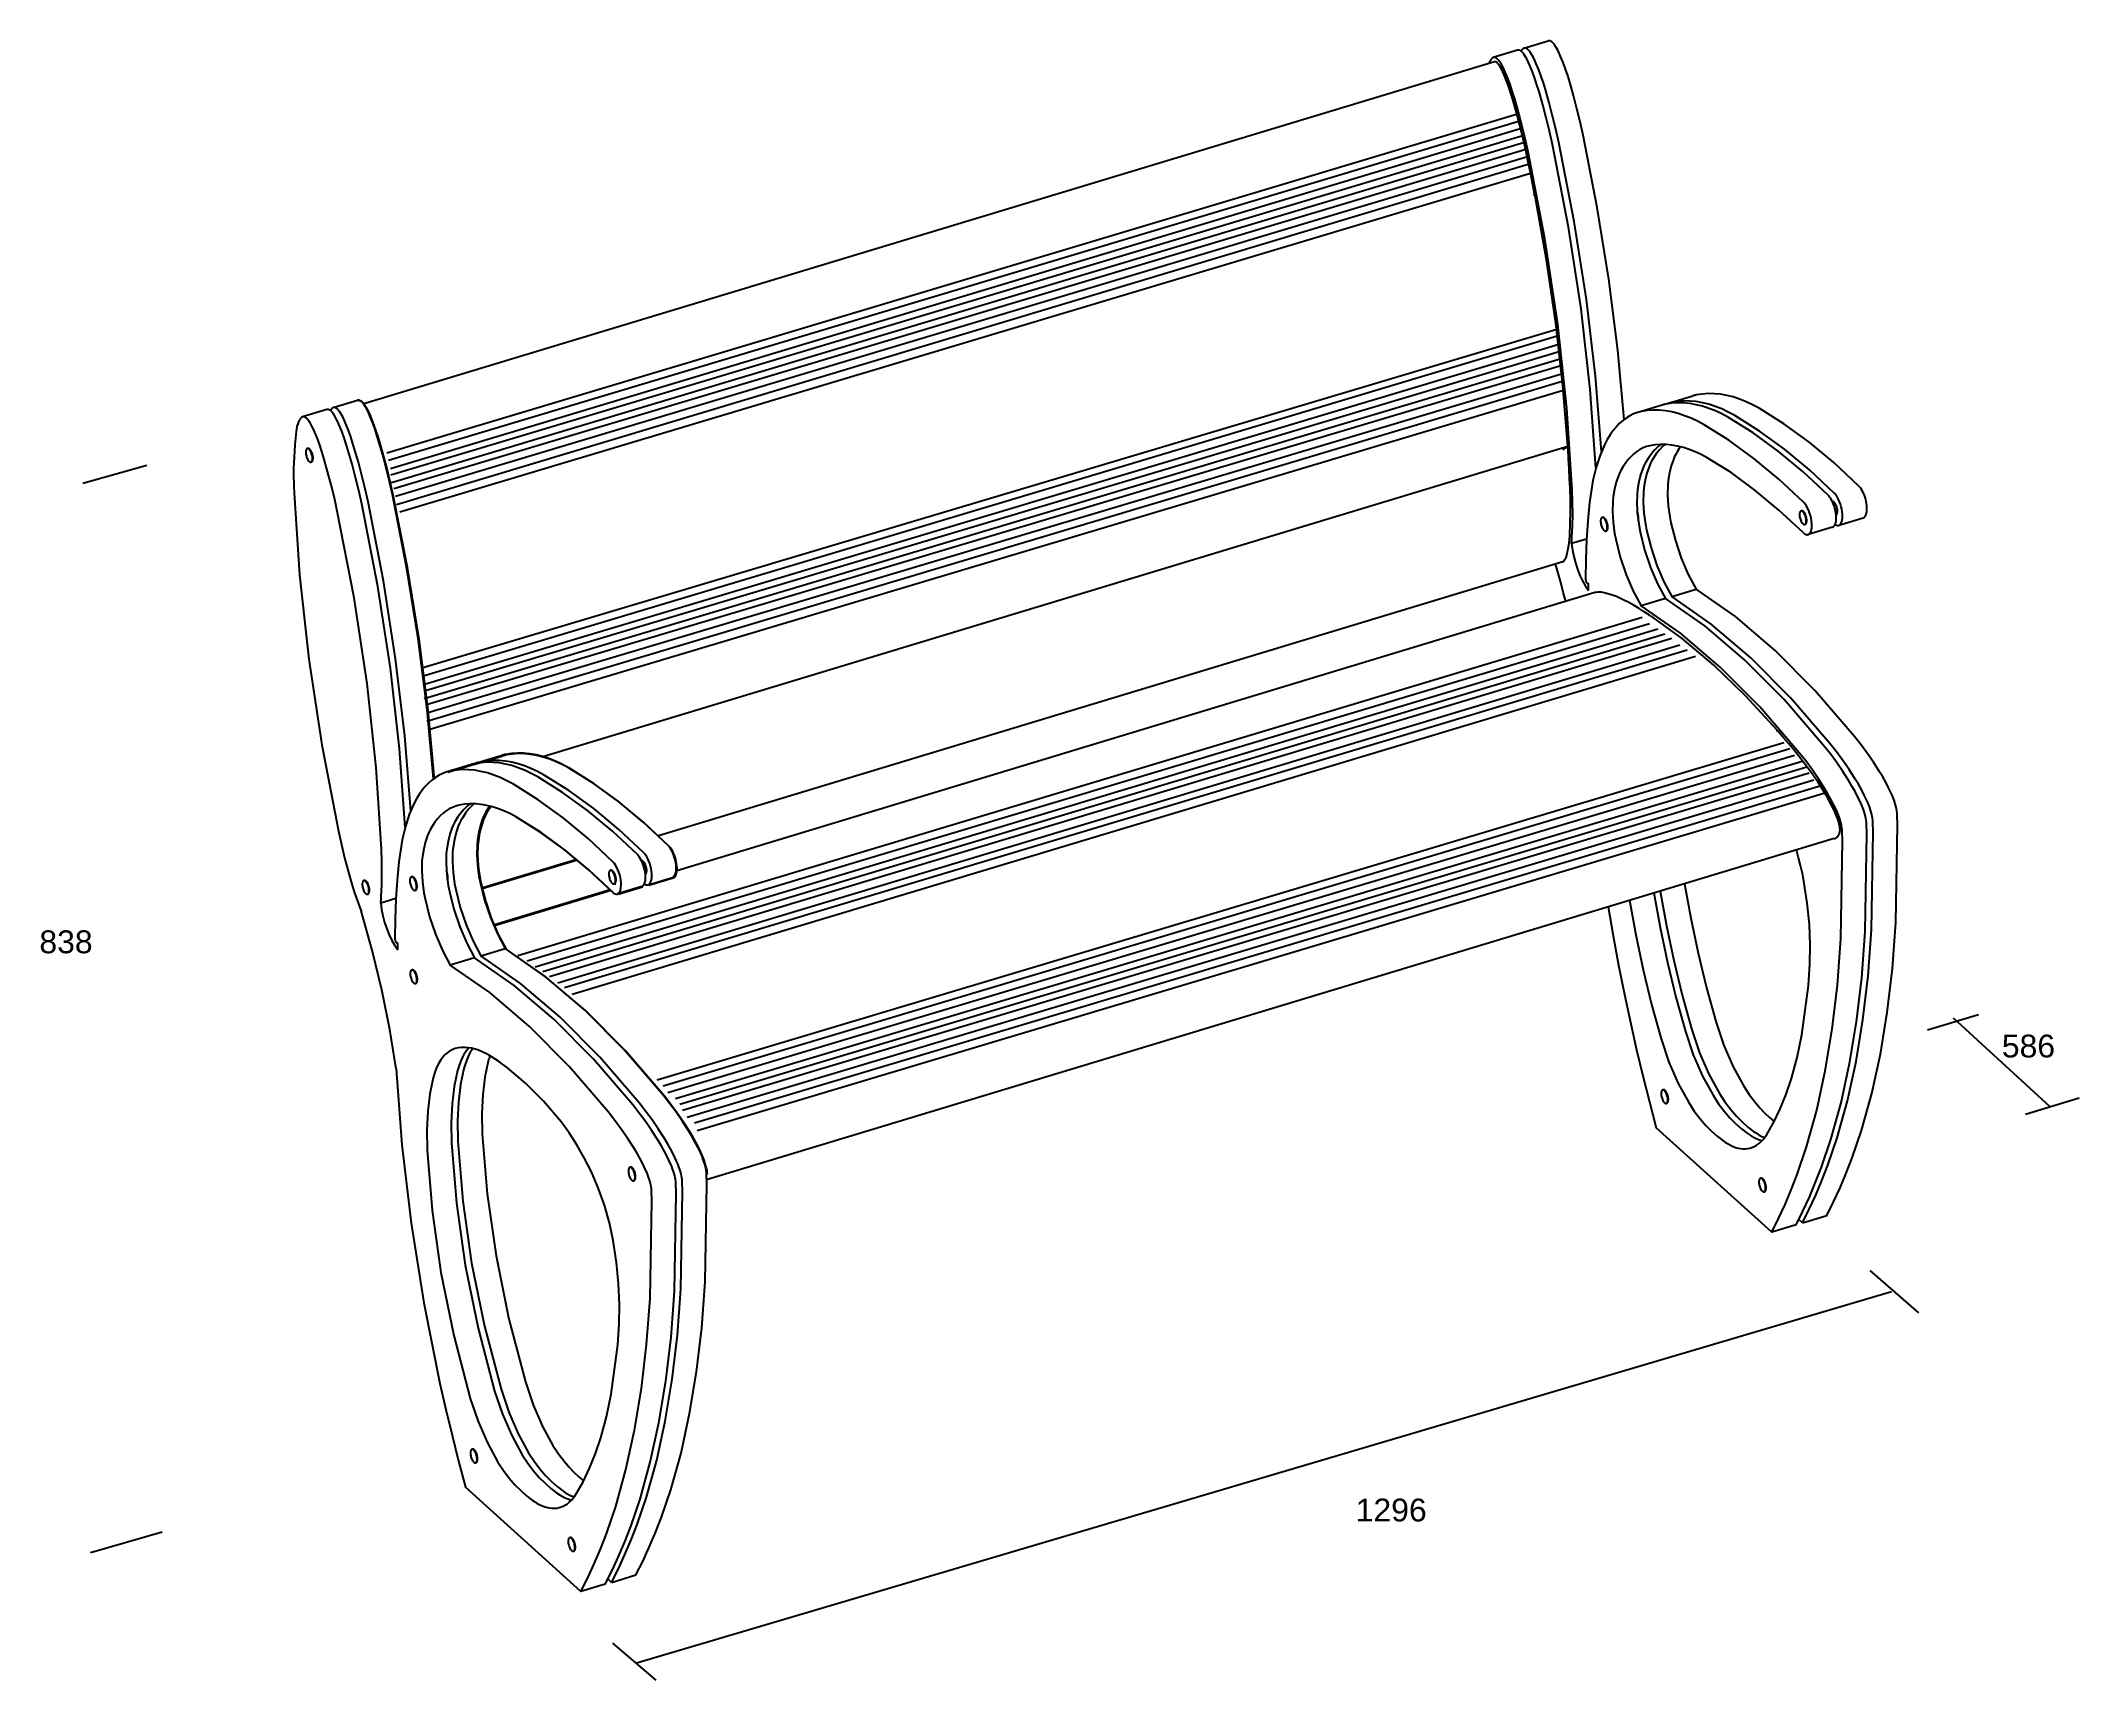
# Model space of a CAD drawing. Extents: x -56 to 226, y 85 to 311.
import ezdxf

# ---------------------------------------------------------------- set-up
doc = ezdxf.new("R2010")
doc.units = 0
doc.layers.add('LIVELLO_1', color=160, linetype='Continuous')
doc.styles.add('STD', font='txt')

msp = doc.modelspace()

# ---------------------------------------------------------------- texts
at = {"layer": 'LIVELLO_1', "color": 7, "char_height": 3.149801, "attachment_point": 1, "style": 'STD'}
for s, insert in [('\\fArial|b0|i0;\\H3.1498;\\C7;838', (-55.737511, 188.051177)), ('\\fArial|b0|i0;\\H3.1498;\\C7;586', (214.87095, 173.675999)), ('\\fArial|b0|i0;\\H3.1498;\\C7;1296', (125.772857, 109.685245))]:
    msp.add_mtext(s, dxfattribs=dict(at, insert=insert))

# ---------------------------------------------------------------- blocks, each defined once
blk = doc.blocks.new('AI9-BLK2')
at = {"layer": 'LIVELLO_1', "color": 7}
for p, q in [((-10.465856, 4.762586), (-3.4103, 6.879253)), ((-6.937733, 6.408825), (6.408911, -5.820747)), ((3.057522, -6.879081), (10.465856, -4.644936))]:
    blk.add_line(p, q, dxfattribs=at)
blk = doc.blocks.new('AI9-BLK1')
at = {"layer": 'LIVELLO_1', "color": 7}
for p, q in [((59.039635, 105.909212), (62.395847, 106.922931)), ((54.974078, 104.027328), (-100.907191, 56.843817)), ((58.162514, 105.644628), (54.805957, 104.636938)), ((58.162514, 96.820877), (-97.746833, 50.056807)), ((58.590394, 95.917229), (-97.516528, 49.063586)), ((58.827072, 94.867681), (-97.257974, 47.886397)), ((59.027577, 93.889618), (-97.198546, 47.015476)), ((59.130241, 92.899497), (-97.131539, 45.980742)), ((59.295261, 91.933493), (-96.791163, 45.142378)), ((59.530216, 90.919601), (-96.55638, 44.066302)), ((59.763449, 89.905882), (-96.416682, 42.957326)), ((59.967399, 88.615693), (-95.983978, 41.919836)), ((63.565457, 67.094699), (-92.927833, 20.398669)), ((63.634359, 66.17882), (-92.907163, 19.257136)), ((63.842098, 65.043317), (-92.559208, 18.171931)), ((64.185574, 63.081163), (-92.630522, 16.183078)), ((64.028133, 64.07714), (-92.41951, 17.301011)), ((64.143888, 62.123943), (-92.287218, 15.341785)), ((64.213824, 60.964496), (-92.248633, 14.20921)), ((64.329579, 59.947676), (-92.248633, 13.046663)), ((-105.155511, 56.341694), (-101.796026, 57.35817)), ((64.334402, 58.64543), (-91.976643, 11.908059)), ((78.097559, 56.686204), (74.737901, 55.672657)), ((78.972957, 56.948031), (82.329514, 57.958822)), ((-106.031082, 56.079695), (-109.390567, 55.069076)), ((-108.728936, 50.692944), (-108.656245, 50.713786)), ((65.099902, 50.963384), (-76.228767, 8.164962)), ((-108.214756, 48.831903), (-108.141892, 48.852746)), ((69.895475, 41.206529), (69.822439, 41.185686)), ((97.32188, 42.110005), (97.249189, 42.089162)), ((97.834855, 40.251893), (97.760097, 40.228294)), ((101.583464, 39.850539), (98.225529, 38.83682)), ((102.459207, 40.115295), (105.815763, 41.126086)), ((70.408105, 39.348072), (70.333691, 39.324301)), ((64.405716, 35.08201), (-60.319488, -2.709654)), ((79.419097, 30.28971), (82.775654, 31.303429)), ((68.662476, 30.777191), (-57.75203, -7.526069)), ((78.540598, 30.028055), (75.184041, 29.017436)), ((75.363875, 27.388078), (-79.713308, -19.274879)), ((76.338837, 26.540929), (-78.41244, -19.985602)), ((77.508447, 25.806435), (-77.291751, -20.832751)), ((78.485476, 25.075214), (-76.240824, -21.471988)), ((79.443902, 24.477662), (-75.334248, -22.161869)), ((80.531863, 23.594512), (-74.161365, -23.038645)), ((81.568492, 22.877932), (-73.281143, -23.695625)), ((82.716054, 22.036812), (-72.179918, -24.587733)), ((94.858982, 10.091804), (-60.480029, -36.42577)), ((95.728524, 9.285997), (-59.630986, -37.240535)), ((-86.097587, 7.115586), (-89.454144, 6.102039)), ((-85.980109, 7.029459), (-89.338044, 6.018668)), ((-85.222016, 7.380342), (-81.86546, 8.390961)), ((-85.104711, 7.294215), (-81.748154, 8.307762)), ((96.366211, 8.352376), (-58.993298, -38.174156)), ((97.388715, 7.552941), (-57.97355, -38.976691)), ((98.028125, 6.753162), (-57.336035, -39.773369)), ((98.366778, 5.911525), (-56.992559, -40.614661)), ((99.00481, 4.978249), (-56.355044, -41.54811)), ((100.024213, 4.184327), (-55.336846, -42.34186)), ((100.411098, 3.117036), (-54.953063, -43.406222)), ((101.809806, -3.105323), (-53.53799, -50.125364)), ((-94.374257, -8.382176), (-94.301393, -8.361333)), ((-71.577715, -5.983011), (-84.709041, -9.943148)), ((-71.461616, -6.06621), (-84.593458, -10.026175)), ((-66.945785, -7.478355), (-66.871715, -7.457684)), ((-100.94147, -8.899629), (-100.868778, -8.881715)), ((-100.427117, -10.763426), (-100.354081, -10.739827)), ((-93.859904, -10.243216), (-93.787212, -10.219445)), ((-66.947507, -10.174831), (-83.0473, -15.026731)), ((-66.831407, -10.261131), (-82.929822, -15.113031)), ((-66.431432, -9.339568), (-66.35719, -9.318725)), ((-66.241262, -9.398996), (-66.314299, -9.422767)), ((-62.60996, -9.716978), (-65.966172, -10.73087)), ((-62.494032, -9.803278), (-65.850416, -10.814069)), ((-61.734389, -9.455495), (-58.376282, -8.444532)), ((-61.618461, -9.541795), (-58.262077, -8.527903)), ((-85.651619, -19.542563), (-89.011104, -20.553181)), ((-84.776048, -19.277979), (-81.419664, -18.26426)), ((-94.331193, -21.222219), (-94.258157, -21.201376)), ((-93.81684, -23.083259), (-93.743804, -23.059488)), ((78.238463, -37.734045), (78.165771, -37.757644)), ((78.75316, -39.594913), (78.67978, -39.615756)), ((93.204647, -57.373156), (77.27108, -42.966284)), ((-64.245002, -48.427449), (-64.172138, -48.403678)), ((-63.730649, -50.285561), (-63.657958, -50.264891)), ((91.722567, -49.925893), (91.649531, -49.949837)), ((92.236919, -51.787278), (92.163883, -51.807777)), ((97.437636, -56.097782), (96.930862, -55.643029)), ((-86.02903, -87.325505), (-85.954616, -87.304835)), ((-85.514849, -89.186546), (-85.440435, -89.165875)), ((-70.990671, -106.946702), (-86.922515, -92.536901)), ((-72.545443, -99.517698), (-72.472751, -99.496683)), ((-72.031262, -101.381495), (-71.958226, -101.358068)), ((-66.755615, -105.671672), (-67.261011, -105.210718))]:
    blk.add_line(p, q, dxfattribs=at)
for points in [[(63.259532, 106.372921), (63.17306, 106.491949), (63.084521, 106.595991), (62.995294, 106.691248), (62.90262, 106.771519), (62.813392, 106.833703), (62.770673, 106.863331), (62.724164, 106.884174), (62.681101, 106.902088), (62.638382, 106.916902), (62.595318, 106.928788), (62.553632, 106.934816), (62.511947, 106.937745), (62.473017, 106.937745), (62.434776, 106.931888), (62.395847, 106.922931)], [(54.626468, 104.523939), (54.57548, 104.467267), (54.519325, 104.395953), (54.461103, 104.312754), (54.406326, 104.229383), (54.30504, 104.036285), (54.219257, 103.819244), (54.211334, 103.795473)], [(55.66792, 104.086928), (55.558366, 104.232656), (55.4464, 104.360297), (55.39059, 104.416796), (55.332023, 104.467267), (55.275524, 104.511881), (55.217646, 104.550638), (55.162869, 104.583194), (55.107403, 104.607138), (55.052626, 104.627981), (55.00026, 104.639694), (54.974078, 104.645723), (54.948928, 104.648651), (54.920334, 104.651579), (54.897941, 104.651579), (54.873136, 104.648651), (54.847643, 104.645723), (54.822493, 104.639694), (54.8001, 104.633837), (54.775296, 104.62488), (54.75118, 104.615923), (54.731543, 104.604037), (54.707772, 104.589223), (54.687101, 104.574409), (54.666431, 104.559595), (54.647138, 104.544609), (54.626468, 104.523939)], [(59.338325, 91.627224), (58.935248, 93.434693), (58.497032, 95.239406), (58.025743, 97.03499), (57.523448, 98.824717), (57.251286, 99.704767), (56.962931, 100.572759), (56.649083, 101.423008), (56.320421, 102.255688), (56.151267, 102.636026), (55.972811, 102.995694), (55.782297, 103.331763), (55.583515, 103.63786), (55.522881, 103.723987), (55.459836, 103.798402), (55.396446, 103.863858), (55.332023, 103.91743), (55.268289, 103.964972), (55.238317, 103.982886), (55.209033, 103.997528), (55.177683, 104.009586), (55.147711, 104.0244), (55.115327, 104.030429), (55.088455, 104.036285), (55.058827, 104.036285), (55.030233, 104.036285), (55.003706, 104.033357), (54.975456, 104.027328)], [(56.511968, 102.499256), (56.317665, 102.936439), (56.11406, 103.349506), (55.896674, 103.732945), (55.66792, 104.086928)], [(59.027577, 105.094619), (58.938694, 105.216575), (58.849466, 105.323545), (58.760238, 105.415702), (58.670665, 105.495972), (58.578337, 105.561257), (58.535617, 105.585028), (58.492554, 105.608799), (58.44949, 105.626714), (58.404704, 105.641528), (58.36164, 105.653585), (58.321332, 105.659442), (58.279647, 105.662543), (58.241062, 105.659442), (58.199721, 105.656514), (58.162514, 105.644628)], [(58.858078, 105.796212), (58.802957, 105.733684), (58.74818, 105.668227), (58.696159, 105.593985), (58.64586, 105.516815)], [(59.902976, 105.359202), (59.791355, 105.510959), (59.681456, 105.638599), (59.623579, 105.692171), (59.567079, 105.742641), (59.509201, 105.787255), (59.452702, 105.82584), (59.396202, 105.858741), (59.341081, 105.88544), (59.287682, 105.906283), (59.23256, 105.918169), (59.207756, 105.924198), (59.180539, 105.924198), (59.15539, 105.927126), (59.130241, 105.924198), (59.104747, 105.924198), (59.079598, 105.921097), (59.054449, 105.91524), (59.031711, 105.906283), (59.010007, 105.900254), (58.986236, 105.891297), (58.963843, 105.876483), (58.942828, 105.864598), (58.920779, 105.849784), (58.899419, 105.834797), (58.879093, 105.817055), (58.858078, 105.796212)], [(59.868525, 103.510047), (59.676978, 103.947057), (59.470616, 104.360297), (59.253231, 104.743736), (59.027577, 105.094619)], [(60.747024, 103.774458), (60.552721, 104.211469), (60.346015, 104.621952), (60.128974, 105.008491), (59.902976, 105.359202)], [(64.103581, 104.785594), (63.912033, 105.222432), (63.705672, 105.635671), (63.485531, 106.019282), (63.259532, 106.372921)], [(65.356906, 101.211996), (65.074409, 102.127703), (64.77124, 103.031351), (64.446023, 103.91743), (64.103581, 104.785594)], [(57.765639, 98.92273), (57.484519, 99.841365), (57.183073, 100.745186), (56.857167, 101.631264), (56.511968, 102.499256)], [(61.123229, 99.93645), (60.840731, 100.852156), (60.539285, 101.755977), (60.213723, 102.644811), (59.868525, 103.510047)], [(62.000694, 100.198277), (61.717852, 101.113811), (61.414684, 102.02056), (61.089467, 102.906811), (60.747024, 103.774458)], [(67.201755, 93.907532), (66.792478, 95.738773), (66.347371, 97.570013), (65.868503, 99.395397), (65.356906, 101.211996)], [(59.610487, 91.618266), (59.201899, 93.452435), (58.757137, 95.281092), (58.276891, 97.109404), (57.765639, 98.92273)], [(62.966699, 92.629057), (62.558455, 94.463571), (62.113694, 96.294811), (61.636203, 98.117095), (61.123229, 99.93645)], [(63.845199, 92.896741), (63.43661, 94.727982), (62.990815, 96.559222), (62.511947, 98.384779), (62.000694, 100.198277)], [(69.734589, 50.300375), (68.917068, 60.661155), (67.65513, 71.265676), (65.960487, 82.033666), (63.845199, 92.896741)], [(72.869626, 54.712337), (72.001118, 64.288152), (70.761917, 74.048279), (69.159603, 83.942077), (67.201755, 93.907532)], [(60.497944, 85.785548), (60.497944, 85.785548), (60.499322, 85.785548), (60.499322, 85.788304), (60.502078, 85.788304), (60.505523, 85.791576), (60.506901, 85.794333), (60.509657, 85.797433), (60.511035, 85.800189), (60.511035, 85.803462), (60.513791, 85.809319), (60.513791, 85.812075), (60.513791, 85.821204), (60.515514, 85.829817), (60.513791, 85.841875), (60.513791, 85.85376), (60.511035, 85.865646), (60.23026, 87.30449), (59.940183, 88.746435), (59.643216, 90.185451), (59.338325, 91.627224)], [(65.703139, 44.996823), (64.974845, 56.276065), (63.705672, 67.867778), (61.913189, 79.682044), (59.610487, 91.618266)], [(68.967367, 48.050039), (68.190153, 58.862643), (66.920635, 69.954473), (65.175694, 81.239916), (62.966699, 92.629057)], [(64.418807, 50.541359), (65.103003, 50.960455), (64.410194, 59.394738), (63.424897, 67.986289), (62.149178, 76.70307), (60.591306, 85.497021), (60.381844, 85.749891)], [(-105.333967, 56.231624), (-105.390294, 56.169095), (-105.445416, 56.10071), (-105.498987, 56.029224), (-105.547907, 55.948954)], [(-104.290275, 55.794613), (-104.400346, 55.939996), (-104.514723, 56.07091), (-104.572945, 56.124481), (-104.627722, 56.175124), (-104.684394, 56.219566), (-104.740894, 56.261251), (-104.798771, 56.290879), (-104.850964, 56.317751), (-104.905741, 56.338594), (-104.960863, 56.350479), (-104.986012, 56.356336), (-105.014434, 56.356336), (-105.038033, 56.359437), (-105.063354, 56.359437), (-105.088676, 56.356336), (-105.113997, 56.353408), (-105.137769, 56.347379), (-105.162918, 56.341694), (-105.185311, 56.332737), (-105.207532, 56.32378), (-105.228375, 56.311722), (-105.250768, 56.299837), (-105.274539, 56.285023), (-105.295382, 56.267108), (-105.316052, 56.249366), (-105.333967, 56.231624)], [(-100.933891, 56.805232), (-101.021741, 56.92426), (-101.107868, 57.03123), (-101.200197, 57.126487), (-101.290803, 57.203657), (-101.380031, 57.268942), (-101.424472, 57.295814), (-101.467708, 57.316484), (-101.513873, 57.337327), (-101.556764, 57.349213), (-101.596899, 57.36127), (-101.638413, 57.370228), (-101.680271, 57.372984), (-101.721784, 57.370228), (-101.760369, 57.364199), (-101.796026, 57.35817)], [(-100.818136, 56.719105), (-100.904091, 56.840889), (-100.993319, 56.944931), (-101.082719, 57.040188), (-101.171775, 57.11753), (-101.263931, 57.182987), (-101.307167, 57.209342), (-101.353331, 57.233285), (-101.396223, 57.2512), (-101.439459, 57.265841), (-101.480972, 57.274799), (-101.52283, 57.283756), (-101.562793, 57.283756), (-101.604479, 57.283756), (-101.643064, 57.280828), (-101.680271, 57.268942)], [(-100.091048, 55.220488), (-100.282768, 55.654742), (-100.488095, 56.07091), (-100.706514, 56.451421), (-100.933891, 56.805232)], [(-99.973743, 55.134533), (-100.167185, 55.571543), (-100.371996, 55.981682), (-100.589209, 56.368222), (-100.818136, 56.719105)], [(78.607088, 56.811261), (78.476175, 56.784389), (78.350429, 56.751661), (78.222616, 56.719105), (78.097559, 56.686204)], [(79.482831, 57.078945), (79.241675, 57.022273), (79.004308, 56.956989), (78.77073, 56.882574), (78.53922, 56.796275)], [(87.254278, 54.973992), (86.341672, 55.464401), (85.439402, 55.88677), (84.539543, 56.243337), (83.653809, 56.528591), (82.780132, 56.748733), (81.915069, 56.900317), (81.06413, 56.983688), (80.230417, 56.995746), (79.410484, 56.939246), (78.607088, 56.811261)], [(88.129677, 55.238403), (87.218793, 55.729156), (86.314456, 56.154109), (85.415286, 56.508265), (84.53093, 56.796275), (83.655187, 57.016416), (82.791846, 57.165072), (81.939874, 57.248271), (81.105816, 57.260157), (80.285539, 57.203657), (79.482831, 57.078945)], [(82.840766, 58.086463), (82.71123, 58.059936), (82.583762, 58.029964), (82.454226, 57.997407), (82.329514, 57.958822)], [(91.489334, 56.249366), (90.576383, 56.739775), (89.671012, 57.161799), (88.774599, 57.518884), (87.887486, 57.807066), (87.011743, 58.027035), (86.147713, 58.175863), (85.299186, 58.259062), (84.462373, 58.270948), (83.643473, 58.214448), (82.840766, 58.086463)], [(105.222173, 45.531846), (101.773977, 48.754561), (98.329915, 51.620363), (94.896189, 54.120641), (91.489334, 56.249366)], [(-109.56885, 54.956077), (-109.632929, 54.884591), (-109.693563, 54.804493), (-109.751785, 54.721294), (-109.808112, 54.628965), (-109.872191, 54.501324), (-109.931619, 54.367483), (-109.986568, 54.221755), (-110.069767, 53.933573)], [(-108.523781, 54.519067), (-108.635402, 54.664794), (-108.746851, 54.792435), (-108.8049, 54.852035), (-108.861228, 54.899578), (-108.916349, 54.94712), (-108.974227, 54.982949), (-109.030726, 55.015505), (-109.085848, 55.042377), (-109.140797, 55.060119), (-109.192818, 55.075105), (-109.221068, 55.078033), (-109.246217, 55.080962), (-109.272917, 55.084062), (-109.29841, 55.084062), (-109.32356, 55.080962), (-109.345953, 55.078033), (-109.371102, 55.072005), (-109.394873, 55.066148), (-109.417438, 55.057191), (-109.441037, 55.048233), (-109.46343, 55.03652), (-109.484101, 55.024462), (-109.506322, 55.009648), (-109.527165, 54.994834), (-109.548008, 54.97692), (-109.56885, 54.956077)], [(-107.682661, 52.931567), (-107.874208, 53.368577), (-108.079536, 53.781816), (-108.296404, 54.165255), (-108.523781, 54.519067)], [(-105.167396, 55.529858), (-105.253868, 55.648714), (-105.342924, 55.755856), (-105.434908, 55.848185), (-105.524308, 55.928283), (-105.613364, 55.993568), (-105.657978, 56.020439), (-105.702592, 56.04421), (-105.745483, 56.059024), (-105.788892, 56.076939), (-105.831783, 56.085724), (-105.873469, 56.091753), (-105.914982, 56.094681), (-105.953912, 56.094681), (-105.992497, 56.088652), (-106.031082, 56.079695)], [(-104.326104, 53.94253), (-104.514723, 54.382469), (-104.722979, 54.792435), (-104.94002, 55.179147), (-105.167396, 55.529858)], [(-103.070194, 50.36876), (-103.351142, 51.284639), (-103.655688, 52.188115), (-103.9797, 53.077294), (-104.326104, 53.94253)], [(-103.447605, 54.209869), (-103.639324, 54.644124), (-103.84603, 55.057191), (-104.064621, 55.44063), (-104.290275, 55.794613)], [(-102.194451, 50.633516), (-102.475571, 51.54905), (-102.78029, 52.453043), (-103.104129, 53.338777), (-103.447605, 54.209869)], [(-98.838067, 51.641378), (-99.119014, 52.562941), (-99.423733, 53.463662), (-99.744644, 54.352496), (-100.091048, 55.220488)], [(-98.720417, 51.558007), (-99.003087, 52.473714), (-99.304877, 53.38029), (-99.628889, 54.266369), (-99.973743, 55.134533)], [(75.247776, 55.800642), (74.696216, 55.660599), (74.161192, 55.464401), (73.640983, 55.211875), (73.140066, 54.905606), (72.655686, 54.54301), (72.18922, 54.129426), (71.744458, 53.662788), (71.319333, 53.142751), (70.917635, 52.571899), (70.535919, 51.950576), (70.179007, 51.27861), (69.536841, 49.79808), (68.991138, 48.133238), (68.551544, 46.301997), (68.086111, 43.269452)], [(83.897721, 53.9601), (82.985116, 54.45361), (82.0794, 54.875806), (81.182986, 55.229618), (80.296219, 55.5209), (79.420475, 55.738114), (78.557134, 55.88677), (77.707918, 55.969796), (76.874205, 55.981682), (76.050483, 55.925182), (75.247776, 55.800642)], [(97.63125, 43.242752), (94.185465, 46.465295), (90.736925, 49.33437), (87.308021, 51.834648), (83.897721, 53.9601)], [(100.989185, 44.256472), (97.538921, 47.479359), (94.096238, 50.344989), (90.663889, 52.845267), (87.254278, 54.973992)], [(101.864239, 44.517955), (98.417421, 47.740841), (94.971981, 50.606816), (91.539632, 53.10985), (88.129677, 55.238403)], [(-108.728936, 50.692944), (-108.742544, 50.683986), (-108.758736, 50.681058), (-108.772172, 50.669172), (-108.786986, 50.660388), (-108.800422, 50.65143), (-108.812307, 50.636444), (-108.822815, 50.624559), (-108.834528, 50.609745), (-108.846242, 50.594931), (-108.856921, 50.573916), (-108.876214, 50.538431), (-108.890856, 50.493817), (-108.905842, 50.446275), (-108.916349, 50.392704), (-108.925307, 50.336204), (-108.93547, 50.214248), (-108.932713, 50.080578), (-108.916349, 49.937779), (-108.890856, 49.792223), (-108.856921, 49.646324), (-108.812307, 49.500941), (-108.758736, 49.36417), (-108.69793, 49.236185), (-108.630751, 49.120258), (-108.562366, 49.022072), (-108.528432, 48.977458), (-108.489674, 48.941629), (-108.455568, 48.909245), (-108.418361, 48.879618), (-108.381326, 48.858775), (-108.363411, 48.849818), (-108.346875, 48.84086), (-108.329133, 48.834831), (-108.311218, 48.831903), (-108.295026, 48.826046), (-108.278662, 48.826046), (-108.260748, 48.826046), (-108.244383, 48.826046), (-108.228019, 48.829147), (-108.214756, 48.831903), (-108.198391, 48.834831), (-108.184956, 48.843789), (-108.171692, 48.849818), (-108.158256, 48.861703), (-108.14327, 48.870488), (-108.130006, 48.882201), (-108.118293, 48.89736), (-108.109336, 48.912002), (-108.095728, 48.92716), (-108.08677, 48.94473), (-108.0661, 48.986416), (-108.052836, 49.028101), (-108.0363, 49.078572), (-108.024242, 49.132143), (-108.015285, 49.185714), (-108.0096, 49.307671), (-108.01115, 49.444441), (-108.024242, 49.587068), (-108.049736, 49.729695), (-108.08677, 49.878351), (-108.130006, 50.024078), (-108.184956, 50.15792), (-108.244383, 50.288489), (-108.311218, 50.401489), (-108.381326, 50.502774), (-108.41526, 50.544288), (-108.452639, 50.582873), (-108.489674, 50.615774), (-108.525331, 50.642473), (-108.562366, 50.666072), (-108.578902, 50.675029), (-108.596817, 50.683986), (-108.614559, 50.687087), (-108.630751, 50.692944), (-108.647287, 50.698973), (-108.66503, 50.698973), (-108.682944, 50.698973), (-108.69793, 50.698973), (-108.712744, 50.696044), (-108.728936, 50.692944)], [(-108.141892, 48.852746), (-108.128456, 48.858775), (-108.112264, 48.864459), (-108.098656, 48.873589), (-108.083842, 48.882201), (-108.070578, 48.894087), (-108.057142, 48.905973), (-108.045257, 48.91803), (-108.0363, 48.933189), (-108.022864, 48.950587), (-108.014079, 48.968501), (-107.994614, 49.007086), (-107.9798, 49.0517), (-107.963436, 49.099242), (-107.954651, 49.152986), (-107.942765, 49.209486), (-107.935186, 49.33127), (-107.938114, 49.465284), (-107.951723, 49.607739), (-107.9798, 49.753466), (-108.014079, 49.899194), (-108.057142, 50.041993), (-108.112264, 50.181691), (-108.171692, 50.306404), (-108.236804, 50.422331), (-108.30829, 50.523445), (-108.342569, 50.568059), (-108.379776, 50.603888), (-108.41526, 50.636444), (-108.452639, 50.666072), (-108.489674, 50.687087), (-108.507416, 50.696044), (-108.523781, 50.704829), (-108.541695, 50.710858), (-108.558059, 50.713786), (-108.575974, 50.716887), (-108.592166, 50.719815), (-108.608702, 50.719815), (-108.623516, 50.719815), (-108.639708, 50.716887), (-108.656245, 50.713786)], [(-106.426407, 49.355213), (-106.710455, 50.273676), (-107.012073, 51.177496), (-107.336256, 52.063575), (-107.682661, 52.931567)], [(-100.349775, 43.32888), (-100.758708, 45.16012), (-101.204503, 46.991878), (-101.681821, 48.817089), (-102.194451, 50.633516)], [(-96.99184, 44.339843), (-97.402151, 46.171256), (-97.84519, 48.002496), (-98.325264, 49.827708), (-98.838067, 51.641378)], [(-96.875913, 44.253543), (-97.284846, 46.087885), (-97.729091, 47.919125), (-98.206236, 49.741581), (-98.720417, 51.558007)], [(64.407094, 35.079082), (64.423286, 35.085111), (64.439478, 35.093896), (64.457737, 35.102681), (64.473928, 35.111638), (64.487364, 35.120595), (64.503901, 35.132653), (64.520093, 35.144539), (64.530428, 35.159353), (64.588306, 35.221709), (64.643427, 35.290266), (64.69407, 35.36468), (64.741268, 35.447879), (64.797767, 35.554677), (64.851166, 35.673705), (64.899053, 35.801346), (64.970367, 36.051288), (65.110238, 36.684496), (65.221514, 37.359391), (65.306608, 38.067013), (65.363108, 38.81012), (65.430976, 40.359035), (65.460948, 41.946535), (65.452336, 43.569864), (65.401348, 45.228678), (65.342437, 46.566408), (65.276636, 47.91034), (65.200844, 49.262885), (65.119195, 50.62163)], [(65.119195, 50.62163), (65.116439, 50.636444), (65.111616, 50.654359), (65.104381, 50.672101), (65.099902, 50.690015), (65.095079, 50.698973), (65.090945, 50.704829), (65.086466, 50.713786), (65.081988, 50.716887), (65.077165, 50.722571), (65.074409, 50.725672), (65.06993, 50.7286), (65.068552, 50.731529), (65.064073, 50.731529), (65.061317, 50.731529), (65.05925, 50.731529), (65.056494, 50.731529), (65.055116, 50.731529), (65.05236, 50.731529), (65.050982, 50.731529), (65.050982, 50.731529), (65.047881, 50.731529)], [(76.404294, 51.082412), (75.933005, 50.957355), (75.476874, 50.781999), (75.035213, 50.559274), (74.606988, 50.29159), (74.1984, 49.970507), (73.804625, 49.60481), (73.429799, 49.194672), (73.073231, 48.733718), (72.735612, 48.231251), (72.41763, 47.684342)], [(77.907389, 51.260695), (77.606977, 51.025912), (77.315522, 50.764429), (77.033369, 50.481932), (76.760862, 50.172562), (76.246853, 49.479926), (75.775564, 48.695133)], [(97.525486, 39.119318), (94.209237, 42.217147), (90.897466, 44.973052), (87.597409, 47.378073), (84.321468, 49.426527), (83.484654, 49.875422), (82.656453, 50.258689), (81.835832, 50.585973), (81.024512, 50.847456), (80.22146, 51.043654), (79.432533, 51.180425), (78.654975, 51.25191), (77.890853, 51.257939), (77.138789, 51.20144), (76.404294, 51.082412)], [(78.446891, 51.260695), (78.196777, 51.034869), (77.716876, 50.532402), (77.266946, 49.955693), (76.848711, 49.307671), (76.64924, 48.959544)], [(80.617301, 50.954426), (80.45676, 50.722571), (80.303109, 50.481932), (80.154625, 50.229062), (80.009242, 49.970507)], [(-104.58328, 42.050577), (-104.993591, 43.884918), (-105.436458, 45.713403), (-105.916705, 47.541715), (-106.426407, 49.355213)], [(-101.226724, 43.064469), (-101.637035, 44.898638), (-102.079902, 46.72695), (-102.558598, 48.552506), (-103.070194, 50.36876)], [(75.775564, 48.695133), (75.588496, 48.326335), (75.418652, 47.931011), (75.119618, 47.062847), (74.879495, 46.090813), (74.703795, 45.032652)], [(76.64924, 48.959544), (76.466995, 48.591091), (76.295774, 48.195766), (75.995361, 47.324502), (75.756616, 46.355224), (75.579194, 45.294135)], [(80.009242, 49.970507), (79.823551, 49.60171), (79.651986, 49.209486), (79.354674, 48.335293), (79.114206, 47.366359), (78.93575, 46.307854)], [(65.664898, 38.486109), (65.733111, 40.055695), (65.762739, 41.670066), (65.753781, 43.316994), (65.703139, 44.996823)], [(72.41763, 47.684342), (72.231939, 47.312616), (72.061062, 46.920392), (71.763751, 46.049127), (71.522938, 45.080194), (71.347238, 44.021516)], [(74.703795, 45.032652), (74.637305, 44.396343), (74.601476, 43.016926), (74.692082, 41.536224), (74.9074, 39.984553), (75.060362, 39.19666)], [(75.579194, 45.294135), (75.515804, 44.660926), (75.476874, 43.284266), (75.567136, 41.798052), (75.782799, 40.248964), (75.936106, 39.461071)], [(78.93575, 46.307854), (78.870294, 45.671717), (78.834465, 44.295229), (78.923692, 42.811771), (79.142456, 41.259583), (79.295418, 40.472034)], [(105.815763, 41.126086), (105.845391, 41.137971), (105.877775, 41.150029), (105.904991, 41.164671), (105.934619, 41.182585), (105.959768, 41.2005), (105.988363, 41.22117), (106.013512, 41.24787), (106.038661, 41.271469), (106.06071, 41.298685), (106.106874, 41.360869), (106.150282, 41.435111), (106.187145, 41.512453), (106.221596, 41.598753), (106.251568, 41.69401), (106.277751, 41.795123), (106.314958, 42.014748), (106.332872, 42.261761), (106.335973, 42.523416), (106.319436, 42.799713), (106.284985, 43.09134), (106.231586, 43.385379), (106.163373, 43.679935), (106.077246, 43.973974), (105.979061, 44.256472), (105.869162, 44.530012), (105.745483, 44.785638), (105.613192, 45.020594), (105.475388, 45.231606), (105.350331, 45.392147), (105.222173, 45.531846)], [(-110.520213, 44.541898), (-109.790542, 33.268512), (-108.521025, 21.671115), (-106.728197, 9.856677), (-104.425667, -2.079546)], [(-95.227435, -1.520579), (-96.006543, 9.294954), (-97.271238, 20.386783), (-99.016351, 31.672227), (-101.226724, 43.064469)], [(-94.459006, 0.732686), (-95.278078, 11.093466), (-96.540016, 21.694886), (-98.234658, 32.465805), (-100.349775, 43.32888)], [(-91.322591, 5.144475), (-92.193511, 14.72029), (-93.431851, 24.48059), (-95.035887, 34.374388), (-96.99184, 44.339843)], [(-91.204941, 5.061276), (-92.076206, 14.634163), (-93.315751, 24.397219), (-94.918237, 34.288088), (-96.875913, 44.253543)], [(68.086111, 43.269452), (67.8515, 40.72456), (67.684757, 38.10267), (67.580716, 35.412223), (67.544887, 32.656146)], [(71.347238, 44.021516), (71.280748, 43.382451), (71.244919, 42.008891), (71.335525, 40.525606), (71.550844, 38.97359), (71.704495, 38.185697)], [(97.525486, 39.119318), (97.616092, 39.036119), (97.708765, 38.964633), (97.799371, 38.908133), (97.84519, 38.884362), (97.888599, 38.863519), (97.93304, 38.848705), (97.97576, 38.833719), (98.019512, 38.828035), (98.060853, 38.819078), (98.102539, 38.819078), (98.142502, 38.822006), (98.183843, 38.828035), (98.223117, 38.833719), (98.259635, 38.848705), (98.295464, 38.863519), (98.332671, 38.884362), (98.366778, 38.911234), (98.398128, 38.934833), (98.431201, 38.967733), (98.463585, 39.00029), (98.490457, 39.036119), (98.51974, 39.080733), (98.545578, 39.122246), (98.592776, 39.220431), (98.636184, 39.330157), (98.673047, 39.449186), (98.701297, 39.580099), (98.72369, 39.722898), (98.74436, 40.028823), (98.739882, 40.367992), (98.702675, 40.72456), (98.643419, 41.090429), (98.554191, 41.461983), (98.439814, 41.827679), (98.307522, 42.172534), (98.154215, 42.496717), (97.98954, 42.784899), (97.81384, 43.037769), (97.721856, 43.144912), (97.63125, 43.242752)], [(101.583464, 39.850539), (101.613091, 39.859496), (101.643064, 39.871554), (101.672692, 39.886368), (101.701286, 39.904283), (101.727469, 39.924953), (101.756063, 39.945968), (101.781212, 39.969395), (101.804983, 39.993338), (101.828754, 40.022966), (101.874919, 40.085322), (101.915226, 40.156808), (101.953467, 40.237079), (101.987918, 40.323378), (102.01789, 40.415535), (102.043039, 40.519577), (102.083002, 40.739546), (102.100917, 40.983459), (102.102295, 41.24787), (102.08438, 41.527267), (102.049929, 41.812866), (101.998598, 42.110005), (101.928662, 42.407317), (101.844946, 42.6986), (101.745383, 42.984198), (101.634106, 43.254638), (101.510772, 43.510264), (101.379858, 43.74522), (101.240332, 43.956232), (101.116653, 44.116773), (100.989185, 44.256472)], [(102.08438, 41.533296), (102.100917, 41.539153), (102.112975, 41.545182), (102.126411, 41.557067), (102.139502, 41.566024), (102.151215, 41.57791), (102.164996, 41.592724), (102.173608, 41.60771), (102.185666, 41.622524), (102.194623, 41.63751), (102.215294, 41.676095), (102.231831, 41.717609), (102.245266, 41.765323), (102.255257, 41.812866), (102.265937, 41.869021), (102.27455, 41.98512), (102.271449, 42.116034), (102.262836, 42.252804), (102.240788, 42.392675), (102.206681, 42.538058), (102.164996, 42.677757), (102.117453, 42.814699), (102.059231, 42.942512), (101.995152, 43.05844), (101.928662, 43.159381), (101.894211, 43.207096), (101.858382, 43.248609), (101.82462, 43.284266), (101.790514, 43.316994), (101.756063, 43.340765), (101.718856, 43.361608), (101.701286, 43.370393), (101.684749, 43.37935), (101.666835, 43.382451), (101.650298, 43.388308), (101.634106, 43.391408), (101.61757, 43.394337), (101.603445, 43.394337), (101.586909, 43.394337), (101.570372, 43.391408)], [(101.952089, 40.233978), (102.038216, 40.180579), (102.083002, 40.159736), (102.123655, 40.138894), (102.164996, 40.12408), (102.206681, 40.112194), (102.246644, 40.103237), (102.285229, 40.09738), (102.325193, 40.09428), (102.364122, 40.09738), (102.402363, 40.103237), (102.439914, 40.106337), (102.473676, 40.118223), (102.509505, 40.133037), (102.543956, 40.150779), (102.578407, 40.168694), (102.610447, 40.195393), (102.641797, 40.219337), (102.671769, 40.248964), (102.699674, 40.281865), (102.726891, 40.32045), (102.754796, 40.355935), (102.802338, 40.445163), (102.845747, 40.54042), (102.882954, 40.650318), (102.913959, 40.766246), (102.939109, 40.894059), (102.960124, 41.028073), (102.979416, 41.32504), (102.972182, 41.643367), (102.939109, 41.982192), (102.882954, 42.327218), (102.802338, 42.680857), (102.699674, 43.025884), (102.577029, 43.361608), (102.436814, 43.673906), (102.283507, 43.95916), (102.121587, 44.21203), (102.036838, 44.325029), (101.952089, 44.429071), (101.864239, 44.517955)], [(-98.490285, -4.570867), (-99.221506, 6.705275), (-100.488095, 18.299917), (-102.279373, 30.117111), (-104.58328, 42.050577)], [(69.819339, 41.185686), (69.804869, 41.182585), (69.789711, 41.173628), (69.774897, 41.167771), (69.763184, 41.155714), (69.749403, 41.146929), (69.737345, 41.135043), (69.72391, 41.120057), (69.712196, 41.105243), (69.700483, 41.090429), (69.69187, 41.072515), (69.670855, 41.031001), (69.656041, 40.989143), (69.640883, 40.941601), (69.630203, 40.888202), (69.620212, 40.83153), (69.614355, 40.709746), (69.615734, 40.573148), (69.630203, 40.433449), (69.656041, 40.287722), (69.689803, 40.141994), (69.734589, 39.996439), (69.788333, 39.859496), (69.848966, 39.731856), (69.916146, 39.615756), (69.984703, 39.517743), (70.021566, 39.476057), (70.05705, 39.4373), (70.094257, 39.401643), (70.130086, 39.375116), (70.165571, 39.351345), (70.183485, 39.345316), (70.2014, 39.336186), (70.219314, 39.330157), (70.235851, 39.324301), (70.254799, 39.321545), (70.269613, 39.318444), (70.286149, 39.318444), (70.302341, 39.318444), (70.318877, 39.321545), (70.332313, 39.327401), (70.34885, 39.33343), (70.361941, 39.339459), (70.378478, 39.348072), (70.388468, 39.357374), (70.403627, 39.365814), (70.417063, 39.380973), (70.427398, 39.395614), (70.439456, 39.4106), (70.451169, 39.425414), (70.459782, 39.443157), (70.480797, 39.478813), (70.497333, 39.5236), (70.510769, 39.571142), (70.522483, 39.624713), (70.53144, 39.681213), (70.540397, 39.806097), (70.535919, 39.939939), (70.522483, 40.079466), (70.498711, 40.228294), (70.462882, 40.373849), (70.417063, 40.516648), (70.363319, 40.653419), (70.302341, 40.783988), (70.238607, 40.896987), (70.166949, 40.995172), (70.130086, 41.039786), (70.094257, 41.075615), (70.05705, 41.108171), (70.022944, 41.137971), (69.987115, 41.158814), (69.968167, 41.167771), (69.950252, 41.176729), (69.933716, 41.185686), (69.916146, 41.188614), (69.899609, 41.191543), (69.883417, 41.194643), (69.865503, 41.194643), (69.848966, 41.194643), (69.834153, 41.191543), (69.819339, 41.185686)], [(70.405005, 39.351345), (70.421541, 39.354101), (70.434633, 39.36013), (70.451169, 39.369259), (70.462882, 39.377872), (70.476318, 39.389758), (70.48941, 39.401643), (70.501468, 39.413529), (70.512147, 39.428343), (70.523861, 39.446257), (70.535919, 39.464172), (70.553833, 39.502757), (70.570025, 39.547371), (70.583461, 39.594913), (70.595174, 39.648484), (70.603787, 39.704984), (70.613089, 39.82694), (70.60861, 39.960782), (70.596552, 40.103237), (70.570025, 40.248964), (70.535919, 40.394864), (70.48941, 40.54042), (70.438078, 40.677018), (70.375033, 40.804831), (70.311298, 40.918002), (70.239985, 41.019116), (70.204156, 41.060629), (70.166949, 41.099386), (70.130086, 41.132115), (70.094257, 41.158814), (70.059806, 41.182585), (70.040514, 41.191543), (70.022944, 41.2005), (70.006407, 41.203428), (69.988493, 41.209285), (69.970923, 41.215314), (69.954731, 41.215314), (69.940951, 41.215314), (69.921658, 41.215314), (69.908567, 41.215314), (69.89203, 41.209285)], [(74.784066, 40.772102), (74.800258, 40.81086), (74.813694, 40.855473), (74.824373, 40.903016), (74.834709, 40.956587), (74.845044, 41.069586), (74.845044, 41.191543), (74.836087, 41.32504), (74.815072, 41.459054), (74.785444, 41.595652), (74.749959, 41.732595), (74.703795, 41.866265), (74.651774, 41.994078)], [(75.936106, 39.461071), (76.56208, 36.981808), (77.369265, 34.573686), (78.332514, 32.320422), (79.419097, 30.28971)], [(79.295418, 40.472034), (79.920014, 37.992599), (80.728578, 35.587233), (81.689071, 33.33104), (82.775654, 31.303429)], [(97.249189, 42.089162), (97.232652, 42.083306), (97.219561, 42.077277), (97.205781, 42.068492), (97.190967, 42.059534), (97.177531, 42.047649), (97.166162, 42.035591), (97.152726, 42.023705), (97.141013, 42.008891), (97.130333, 41.991149), (97.121031, 41.973235), (97.101739, 41.93775), (97.083824, 41.890208), (97.070733, 41.842666), (97.05902, 41.792195), (97.051785, 41.732595), (97.042483, 41.610638), (97.045584, 41.479725), (97.05902, 41.337098), (97.083824, 41.188614), (97.121031, 41.042887), (97.166162, 40.900087), (97.219561, 40.760389), (97.279161, 40.635676), (97.344274, 40.519577), (97.415587, 40.418463), (97.449693, 40.37695), (97.487245, 40.338365), (97.522385, 40.305464), (97.559937, 40.278765), (97.597144, 40.254993), (97.611613, 40.246036), (97.63125, 40.240007), (97.649164, 40.231222), (97.665012, 40.228294), (97.682926, 40.225193), (97.699463, 40.222265), (97.715999, 40.222265), (97.730469, 40.222265), (97.747005, 40.225193), (97.760097, 40.228294), (97.776633, 40.233978), (97.793169, 40.242936), (97.806605, 40.248964), (97.818663, 40.257922), (97.83141, 40.269807), (97.84519, 40.281865), (97.856904, 40.293578), (97.870684, 40.308392), (97.879297, 40.326307), (97.891355, 40.344049), (97.909269, 40.385907), (97.925461, 40.42742), (97.938553, 40.474963), (97.953711, 40.525606), (97.959568, 40.585034), (97.968525, 40.706818), (97.963702, 40.840487), (97.953711, 40.980358), (97.928217, 41.129014), (97.891355, 41.277498), (97.84519, 41.420125), (97.793169, 41.557067), (97.733569, 41.685052), (97.667079, 41.798052), (97.597144, 41.898993), (97.559937, 41.940506), (97.522385, 41.979091), (97.487245, 42.014748), (97.452794, 42.04162), (97.415587, 42.062463), (97.397673, 42.071248), (97.381481, 42.077277), (97.363566, 42.086234), (97.34703, 42.092263), (97.329115, 42.092263), (97.312923, 42.095191), (97.296731, 42.095191), (97.280539, 42.092263), (97.265381, 42.092263), (97.249189, 42.089162)], [(97.834855, 40.251893), (97.849325, 40.257922), (97.864483, 40.26085), (97.879297, 40.272908), (97.894455, 40.281865), (97.904446, 40.29065), (97.918226, 40.305464), (97.930284, 40.31735), (97.941653, 40.332336), (97.953711, 40.350078), (97.963702, 40.367992), (97.983683, 40.406578), (98.001598, 40.448263), (98.013311, 40.495806), (98.023646, 40.549377), (98.032604, 40.605876), (98.042939, 40.730589), (98.037082, 40.861502), (98.026747, 41.004129), (98.001598, 41.152785), (97.963702, 41.295412), (97.918226, 41.44114), (97.865861, 41.57791), (97.806605, 41.705723), (97.739771, 41.821823), (97.669835, 41.919836), (97.632628, 41.96445), (97.597144, 41.999934), (97.561315, 42.032663), (97.522385, 42.062463), (97.488623, 42.083306), (97.470709, 42.092263), (97.452794, 42.101048), (97.436258, 42.107077), (97.418343, 42.113106), (97.401807, 42.116034), (97.384237, 42.118962), (97.369767, 42.118962), (97.354609, 42.116034), (97.338417, 42.116034), (97.32188, 42.110005)], [(67.688892, 38.215497), (65.590484, 37.582288), (65.612533, 37.805186), (65.633203, 38.028256), (65.64974, 38.254082), (65.664898, 38.486109)], [(65.590484, 37.582288), (65.715196, 36.702411), (65.901232, 35.804447), (66.138599, 34.912684), (66.427298, 34.041591), (66.763194, 33.209084), (67.132853, 32.436177), (67.536274, 31.731483), (67.961399, 31.116016)], [(71.704495, 38.185697), (72.32978, 35.703333), (73.136966, 33.298312), (74.100559, 31.041774), (75.184041, 29.017436)], [(75.060362, 39.19666), (75.686336, 36.717225), (76.493522, 34.309275), (77.457115, 32.055666), (78.540598, 30.028055)], [(64.801213, 29.614988), (64.471172, 30.911033), (64.130797, 32.204322), (63.778364, 33.49451), (63.415595, 34.784871)], [(67.544887, 32.656146), (67.544887, 32.617389), (67.555222, 32.540219), (67.57038, 32.459776), (67.59553, 32.382606), (67.625502, 32.308364), (67.640316, 32.272707), (67.659264, 32.239979), (67.678901, 32.213279), (67.698193, 32.186407), (67.716108, 32.165737), (67.736778, 32.144894), (67.748492, 32.138865), (67.757449, 32.129908), (67.766062, 32.123879), (67.77812, 32.121123), (67.787421, 32.115094), (67.796034, 32.112166), (67.805336, 32.109237), (67.809814, 32.109237), (67.813949, 32.109237), (67.818427, 32.109237), (67.821872, 32.109237), (67.826006, 32.112166), (67.830485, 32.112166)], [(67.961399, 31.116016), (67.961399, 31.868253), (67.961399, 31.883239), (67.95692, 31.918724), (67.949341, 31.954553), (67.937627, 31.990209), (67.924192, 32.025866), (67.916957, 32.04068), (67.907655, 32.055666), (67.901799, 32.067379), (67.892841, 32.079437), (67.881128, 32.091323), (67.871826, 32.097179), (67.86907, 32.10028), (67.864936, 32.106137), (67.860457, 32.109237), (67.855634, 32.109237), (67.8515, 32.109237), (67.847021, 32.112166), (67.843921, 32.112166), (67.839787, 32.112166), (67.83772, 32.112166), (67.834964, 32.112166), (67.833586, 32.112166), (67.830485, 32.112166)], [(104.595166, 11.039895), (99.169485, 17.342525), (93.697984, 22.845548), (88.21856, 27.512963), (82.775654, 31.303429)], [(73.523505, 29.442389), (72.650863, 29.900242), (71.784421, 30.283853), (70.928315, 30.58685), (70.087023, 30.81302), (69.899609, 30.848677), (69.716675, 30.872448), (69.53374, 30.884161), (69.352873, 30.887262), (69.177173, 30.875376), (69.001817, 30.854534), (68.829218, 30.821977), (68.662476, 30.777191)], [(76.385002, 27.584277), (76.38638, 27.593234), (76.38638, 27.599091), (76.38638, 27.608048), (76.38638, 27.614077), (76.38638, 27.631819), (76.385002, 27.649733), (76.377767, 27.667648), (76.373288, 27.682462), (76.365709, 27.697276), (76.36123, 27.703305), (76.356752, 27.709161), (76.352618, 27.718119), (76.349173, 27.718119), (76.343316, 27.724148), (76.34056, 27.727076), (76.338837, 27.730004), (75.634315, 28.178728), (74.928071, 28.615738), (74.225616, 29.035179), (73.523505, 29.442389)], [(97.003898, 8.750973), (91.581318, 15.053431), (86.106372, 20.55921), (80.630393, 25.223869), (75.184041, 29.017436)], [(100.363211, 9.761592), (94.93753, 16.06715), (89.466029, 21.570001), (83.984882, 26.234488), (78.540598, 30.028055)], [(101.238954, 10.026175), (95.812929, 16.328805), (90.341428, 21.834757), (84.862004, 26.499416), (79.419097, 30.28971)], [(94.003909, 11.622633), (93.953611, 11.860516), (89.604178, 16.602346), (85.237174, 20.823794), (80.868449, 24.504361), (76.518327, 27.625962)], [(94.134823, 11.637446), (94.130688, 11.643475), (94.127588, 11.646404), (94.12621, 11.649332), (94.120353, 11.652433), (94.118975, 11.652433), (94.11553, 11.652433), (94.114152, 11.652433), (94.111051, 11.652433), (94.109673, 11.652433), (94.106917, 11.652433), (94.105195, 11.652433)], [(101.809806, -3.105323), (101.844946, -3.096366), (101.879397, -3.081552), (101.913848, -3.072595), (101.94761, -3.060709), (102.016512, -3.030909), (102.083002, -2.995252), (102.143981, -2.956667), (102.208059, -2.906196), (102.265937, -2.849525), (102.322437, -2.787168), (102.377214, -2.721712), (102.428201, -2.64747), (102.478155, -2.564271), (102.521563, -2.481072), (102.543956, -2.436285), (102.560493, -2.388743), (102.577029, -2.338272), (102.603212, -2.222173), (102.619748, -2.09746), (102.628361, -1.963446), (102.628361, -1.818063), (102.619748, -1.666479), (102.598733, -1.467008), (102.564971, -1.288896), (102.521563, -1.107512), (102.402363, -0.685143), (102.265937, -0.272076), (102.114353, 0.129277), (101.94761, 0.50996), (101.577607, 1.285796), (101.19279, 2.028903), (100.79557, 2.739626), (100.385604, 3.417276), (99.544312, 4.716422), (98.689583, 5.959068), (97.824175, 7.139358), (96.948777, 8.263148), (96.247011, 9.125455), (95.545934, 9.975705), (94.837967, 10.813896), (94.134823, 11.637446)], [(-81.355758, 8.518946), (-81.483743, 8.492247), (-81.611384, 8.462446), (-81.739197, 8.42679), (-81.86546, 8.390961)], [(-81.23828, 8.435747), (-81.366093, 8.405947), (-81.494078, 8.376147), (-81.620341, 8.343418), (-81.748154, 8.307762)], [(-72.705984, 6.681677), (-73.617384, 7.172086), (-74.522411, 7.594455), (-75.418825, 7.951022), (-76.306281, 8.236276), (-77.18168, 8.459346), (-78.043987, 8.611102), (-78.894237, 8.688445), (-79.731223, 8.703431), (-80.54995, 8.646931), (-81.355758, 8.518946)], [(-72.588679, 6.598478), (-73.501284, 7.088887), (-74.406483, 7.511256), (-75.302725, 7.864895), (-76.190181, 8.15635), (-77.065752, 8.376147), (-77.927888, 8.521874), (-78.778309, 8.605073), (-79.612195, 8.616959), (-80.434195, 8.56356), (-81.23828, 8.435747)], [(100.494124, 3.833616), (99.638018, 5.150504), (98.771577, 6.413993), (97.891355, 7.612025), (97.003898, 8.750973)], [(103.850681, 4.847508), (102.99423, 6.164395), (102.127789, 7.421855), (101.251012, 8.625916), (100.363211, 9.761592)], [(104.72608, 5.108818), (103.873074, 6.428979), (103.003532, 7.686439), (102.126411, 8.887399), (101.238954, 10.026175)], [(108.084014, 6.119781), (107.229286, 7.43977), (106.3625, 8.70033), (105.482623, 9.901291), (104.595166, 11.039895)], [(-88.944097, 6.229852), (-89.497035, 6.090154), (-90.032403, 5.896712), (-90.55089, 5.644014), (-91.056285, 5.334989), (-91.53946, 4.975149), (-92.003342, 4.561909), (-92.44931, 4.095271), (-92.872884, 3.574889), (-93.277166, 3.001281), (-93.656299, 2.379958), (-94.015795, 1.710921), (-94.65796, 0.22729), (-95.201941, -1.434452), (-95.645152, -3.265692), (-96.107657, -6.298237)], [(-80.295874, 4.395339), (-81.20848, 4.882992), (-82.112301, 5.308117), (-83.010265, 5.665029), (-83.897549, 5.950455), (-84.77312, 6.170252), (-85.635083, 6.322181), (-86.485505, 6.402107), (-87.32094, 6.416921), (-88.141562, 6.357493), (-88.944097, 6.229852)], [(-85.587713, 7.2465), (-85.715526, 7.2167), (-85.843339, 7.184144), (-85.971152, 7.154344), (-86.097587, 7.115586)], [(-85.470235, 7.157272), (-85.599771, 7.133501), (-85.727412, 7.100772), (-85.855225, 7.068044), (-85.980109, 7.029459)], [(-84.71197, 7.508327), (-84.951576, 7.454756), (-85.189288, 7.389299), (-85.422521, 7.314885), (-85.655926, 7.231686)], [(-76.937939, 5.40613), (-77.850545, 5.896712), (-78.755916, 6.318908), (-79.652158, 6.675648), (-80.538236, 6.964002), (-81.415186, 7.184144), (-82.278871, 7.3328), (-83.127743, 7.412898), (-83.964384, 7.427884), (-84.782077, 7.371385), (-85.587713, 7.2465)], [(-84.594836, 7.421855), (-84.835649, 7.371385), (-85.070432, 7.305928), (-85.306765, 7.231686), (-85.537242, 7.145386)], [(-76.062541, 5.671058), (-76.976697, 6.161467), (-77.880345, 6.583491), (-78.775209, 6.937475), (-79.662665, 7.228758), (-80.538236, 7.448727), (-81.403472, 7.594455), (-82.252171, 7.677481), (-83.088813, 7.689367), (-83.906506, 7.632867), (-84.71197, 7.508327)], [(-62.329012, -5.049563), (-65.777553, -1.82702), (-69.223337, 1.038955), (-72.655341, 3.542333), (-76.062541, 5.671058)], [(-58.972456, -4.038772), (-62.418068, -0.812956), (-65.866781, 2.049746), (-69.298957, 4.552952), (-72.705984, 6.681677)], [(-58.8536, -4.121971), (-62.303691, -0.899256), (-65.749303, 1.966547), (-69.180101, 4.469753), (-72.588679, 6.598478)], [(109.7132, 3.090337), (109.328383, 3.8958), (108.925307, 4.674908), (108.509484, 5.415087), (108.084014, 6.119781)], [(-66.563723, -6.325109), (-70.011058, -3.102395), (-73.455292, -0.236247), (-76.887469, 2.264031), (-80.295874, 4.395339)], [(-63.204583, -5.311045), (-66.652951, -2.091431), (-70.098736, 0.774371), (-73.530912, 3.277578), (-76.937939, 5.40613)], [(102.123655, 0.804171), (101.735392, 1.609807), (101.335417, 2.385815), (100.920627, 3.128922), (100.494124, 3.833616)], [(105.479867, 1.81479), (105.093327, 2.623526), (104.691973, 3.399534), (104.277184, 4.139885), (103.850681, 4.847508)], [(106.355265, 2.079546), (105.970448, 2.888282), (105.567372, 3.661189), (105.152927, 4.404468), (104.72608, 5.108818)], [(110.371213, 1.238426), (110.233409, 1.719878), (110.075624, 2.192545), (109.904747, 2.650398), (109.7132, 3.090337)], [(-87.789301, 1.511794), (-88.257317, 1.386909), (-88.715171, 1.214482), (-89.159588, 0.991412), (-89.584885, 0.7208), (-89.996746, 0.402818), (-90.38897, 0.037121), (-90.763624, -0.376118), (-91.120364, -0.833799), (-91.459189, -1.339539), (-91.777516, -1.886448)], [(-86.287756, 1.690078), (-86.586618, 1.458051), (-86.879451, 1.196568), (-87.160399, 0.914242), (-87.432389, 0.605045), (-87.946742, -0.087592), (-88.420959, -0.872384)], [(-66.669488, -10.4513), (-69.98143, -7.350714), (-73.297679, -4.594638), (-76.597564, -2.189617), (-79.87385, -0.144091), (-80.707563, 0.304805), (-81.53852, 0.694101), (-82.359142, 1.018284), (-83.170634, 1.279767), (-83.970413, 1.478893), (-84.762613, 1.612908), (-85.541549, 1.68112), (-86.305671, 1.690078), (-87.053257, 1.633578), (-87.789301, 1.511794)], [(-85.746704, 1.693178), (-85.996474, 1.467008), (-86.476548, 0.961785), (-86.926994, 0.388004), (-87.346262, -0.260191), (-87.54246, -0.607973)], [(-84.185904, 0.402818), (-84.371766, 0.034193), (-84.542815, -0.361304), (-84.839955, -1.232397), (-85.079389, -2.201502), (-85.256295, -3.259663)], [(-83.460539, 1.303366), (-83.618152, 1.071855), (-83.774215, 0.830871), (-83.922871, 0.578173), (-84.068426, 0.319619), (-84.254289, -0.049351), (-84.42396, -0.447432), (-84.722649, -1.315596), (-84.963462, -2.284701), (-85.138817, -3.346135), (-85.205652, -3.982272), (-85.242859, -5.355659), (-85.15053, -6.842218), (-84.93504, -8.393889), (-84.782077, -9.181955), (-84.156276, -11.658289), (-83.34909, -14.069512), (-82.385841, -16.322949), (-81.302186, -18.350559)], [(-83.578016, 1.386909), (-83.737008, 1.155054), (-83.890142, 0.914242), (-84.041899, 0.664301), (-84.185904, 0.402818)], [(102.780634, -1.051013), (102.641797, -0.569388), (102.487457, -0.09362), (102.313135, 0.364233), (102.123655, 0.804171)], [(104.305433, -47.122619), (105.592521, -43.337837), (107.003632, -38.263039), (108.188056, -32.837531), (109.137869, -27.076125), (109.854449, -21.00535), (110.329872, -14.649321), (110.55587, -1.184854), (110.524864, 0.209548)], [(106.138569, -0.040049), (106.001454, 0.444503), (105.843669, 0.917171), (105.669691, 1.374851), (105.479867, 1.81479)], [(107.012245, 0.224362), (106.876853, 0.708915), (106.722512, 1.181582), (106.545435, 1.639607), (106.355265, 2.079546)], [(107.168308, -0.801243), (107.151771, -0.557503), (107.121799, -0.298776), (107.076324, -0.037293), (107.012245, 0.224362)], [(110.524864, 0.209548), (110.51005, 0.456389), (110.4787, 0.711843), (110.43288, 0.976771), (110.371213, 1.238426)], [(-104.425667, -2.079546), (-104.016907, -3.914059), (-103.572662, -5.742371), (-103.095171, -7.567755), (-102.580991, -9.384182)], [(-91.777516, -1.886448), (-91.961656, -2.251973), (-92.130983, -2.64747), (-92.431567, -3.51839), (-92.670657, -4.490596), (-92.847563, -5.549101)], [(-88.420959, -0.872384), (-88.605272, -1.241182), (-88.774771, -1.636506), (-89.075011, -2.507771), (-89.312722, -3.476876), (-89.491006, -4.538138)], [(-87.54246, -0.607973), (-87.728323, -0.979527), (-87.899028, -1.375196), (-88.19789, -2.243016), (-88.435773, -3.212121), (-88.614229, -4.273555)], [(-66.551838, -10.534671), (-69.868431, -7.436841), (-73.178651, -4.680937), (-76.480086, -2.272988), (-79.7562, -0.22729)], [(96.714166, -49.408957), (98.002976, -45.624175), (99.413398, -40.552477), (100.596788, -35.123696), (101.547635, -29.365047), (102.262836, -23.294444), (102.738604, -16.938243), (102.96288, -3.473776), (102.933252, -2.079546)], [(100.070378, -48.397649), (101.359188, -44.610111), (102.771332, -39.541342), (103.954378, -34.116005), (104.905569, -28.351327), (105.619393, -22.280724), (106.097917, -15.924696), (106.320814, -2.460229), (106.289808, -1.065826)], [(100.946121, -48.133238), (102.236654, -44.348456), (103.647076, -39.276931), (104.830466, -33.851078), (105.781312, -28.086744), (106.494447, -22.019069), (106.970559, -15.65994), (107.197936, -2.198574), (107.168308, -0.801243)], [(102.933252, -2.079546), (102.919816, -1.829949), (102.890188, -1.57415), (102.841268, -1.312323), (102.780634, -1.051013)], [(106.289808, -1.065826), (106.277751, -0.818985), (106.246745, -0.563359), (106.200581, -0.301704), (106.138569, -0.040049)], [(-98.531798, -11.081408), (-98.460484, -9.512167), (-98.430684, -7.900551), (-98.439642, -6.250695), (-98.490285, -4.570867)], [(-92.847563, -5.549101), (-92.913019, -6.185238), (-92.950054, -7.561898), (-92.85807, -9.045012), (-92.643958, -10.597028), (-92.490995, -11.384921)], [(-89.491006, -4.538138), (-89.556463, -5.171347), (-89.593842, -6.547835), (-89.501686, -8.034393), (-89.287573, -9.586064), (-89.134439, -10.371029)], [(-88.614229, -4.273555), (-88.681064, -4.909864), (-88.715171, -6.283251), (-88.626115, -7.769638), (-88.412002, -9.321653), (-88.255939, -10.106618)], [(-85.256295, -3.259663), (-85.321579, -3.898901), (-85.358786, -5.275389), (-85.26663, -6.758847), (-85.052517, -8.307762), (-84.899383, -9.095655)], [(-62.60996, -9.716978), (-62.580332, -9.708021), (-62.550532, -9.696135), (-62.520732, -9.681321), (-62.494032, -9.666507), (-62.46561, -9.645664), (-62.438738, -9.621721), (-62.413761, -9.601223), (-62.38844, -9.571423), (-62.366219, -9.544723), (-62.320227, -9.479266), (-62.278369, -9.410881), (-62.239784, -9.333539), (-62.205678, -9.244483), (-62.175705, -9.149054), (-62.150728, -9.051041), (-62.111971, -8.828143), (-62.094229, -8.584403), (-62.091128, -8.319647), (-62.10732, -8.040422), (-62.143149, -7.754824), (-62.19362, -7.457684), (-62.262177, -7.163129), (-62.349855, -6.871846), (-62.447696, -6.586592), (-62.559489, -6.313224), (-62.681445, -6.060181), (-62.813565, -5.82557), (-62.950507, -5.611458), (-63.079526, -5.450916), (-63.204583, -5.311045)], [(-62.242885, -9.336639), (-62.155035, -9.38711), (-62.113349, -9.410881), (-62.070285, -9.428623), (-62.030322, -9.44361), (-61.988637, -9.455495), (-61.946951, -9.46428), (-61.908366, -9.470309), (-61.86668, -9.473237), (-61.828095, -9.473237), (-61.792266, -9.467381), (-61.755404, -9.461524), (-61.718024, -9.449639), (-61.682195, -9.434652), (-61.648261, -9.416738), (-61.615533, -9.398996), (-61.584182, -9.375224), (-61.551454, -9.348525), (-61.521654, -9.321653), (-61.492026, -9.285997), (-61.466705, -9.250168), (-61.440177, -9.211582), (-61.391085, -9.125455), (-61.346643, -9.027098), (-61.309092, -8.9203), (-61.279464, -8.804544), (-61.254315, -8.673459), (-61.233472, -8.53686), (-61.212629, -8.245578), (-61.220036, -7.927251), (-61.254315, -7.585497), (-61.312192, -7.237715), (-61.391085, -6.88976), (-61.494954, -6.541806), (-61.615533, -6.209182), (-61.755404, -5.893783), (-61.908366, -5.608529), (-62.073214, -5.355659), (-62.157963, -5.24266), (-62.242885, -5.141547), (-62.329012, -5.049563)], [(-58.376282, -8.444532), (-58.346654, -8.432819), (-58.318576, -8.420761), (-58.288776, -8.405947), (-58.262077, -8.388032), (-58.232277, -8.36719), (-58.207128, -8.349447), (-58.181634, -8.32292), (-58.156657, -8.299149), (-58.131163, -8.269349), (-58.0881, -8.206993), (-58.043658, -8.135507), (-58.007829, -8.055236), (-57.97355, -7.971865), (-57.943922, -7.87678), (-57.918601, -7.772738), (-57.880016, -7.552941), (-57.859173, -7.308856), (-57.859173, -7.044445), (-57.875709, -6.767804), (-57.909644, -6.476521), (-57.961837, -6.185238), (-58.03005, -5.887927), (-58.114799, -5.596644), (-58.212984, -5.308117), (-58.325811, -5.037677), (-58.449318, -4.781879), (-58.581609, -4.547268), (-58.71838, -4.336083), (-58.844642, -4.17537), (-58.972456, -4.038772)], [(-58.262077, -8.527903), (-58.229176, -8.518946), (-58.202649, -8.50396), (-58.172677, -8.492074), (-58.144771, -8.474332), (-58.114799, -8.453489), (-58.089478, -8.429718), (-58.064328, -8.408875), (-58.039007, -8.382176), (-58.013685, -8.352548), (-57.969244, -8.290192), (-57.927558, -8.221634), (-57.890351, -8.141536), (-57.854694, -8.052308), (-57.826444, -7.957051), (-57.801295, -7.858866), (-57.76271, -7.635968), (-57.741695, -7.392228), (-57.740145, -7.127644), (-57.758059, -6.851175), (-57.792338, -6.562649), (-57.845909, -6.26861), (-57.914294, -5.971126), (-57.998872, -5.679843), (-58.097057, -5.394417), (-58.208506, -5.121048), (-58.331668, -4.868178), (-58.465682, -4.633223), (-58.602452, -4.422383), (-58.727337, -4.258741), (-58.8536, -4.121971)], [(86.470519, -44.753082), (86.828809, -45.000096), (87.184342, -45.216964), (87.538154, -45.400932), (87.885419, -45.555445), (88.230618, -45.683775), (88.570993, -45.778859), (88.90689, -45.841043), (89.237275, -45.8767), (89.559391, -45.8767), (89.874618, -45.850173), (90.183987, -45.793501), (90.482677, -45.704618), (90.77551, -45.582661), (91.056285, -45.433833), (91.328792, -45.252621), (91.589931, -45.044537), (91.841078, -44.803381), (92.080857, -44.536214), (92.309611, -44.241486), (92.529408, -43.917647), (93.497135, -42.217147), (94.387693, -40.359035), (95.20108, -38.346238), (95.929373, -36.18513), (96.723123, -33.280398), (97.37838, -30.167926), (98.273071, -23.365757), (98.472542, -20.45224), (98.523185, -17.767822), (98.398128, -14.934403), (98.106673, -11.988502), (97.649164, -8.974043), (97.437636, -7.894695), (97.198201, -6.81259), (96.923627, -5.739271), (96.620114, -4.66888)], [(-96.107657, -6.298237), (-96.343818, -8.846058), (-96.510216, -11.46812), (-96.61288, -14.158567), (-96.646986, -16.914644)], [(-94.374257, -8.382176), (-94.38752, -8.388032), (-94.403885, -8.393889), (-94.41732, -8.402846), (-94.432307, -8.411804), (-94.445398, -8.423861), (-94.459006, -8.432819), (-94.470892, -8.44746), (-94.482949, -8.462446), (-94.493113, -8.480361), (-94.501898, -8.495003), (-94.522913, -8.53686), (-94.539105, -8.581474), (-94.55254, -8.629017), (-94.564426, -8.679487), (-94.573383, -8.735987), (-94.58079, -8.857943), (-94.57769, -8.991785), (-94.564426, -9.134412), (-94.539105, -9.283068), (-94.501898, -9.428623), (-94.459006, -9.571423), (-94.403885, -9.708021), (-94.344284, -9.838762), (-94.278828, -9.952106), (-94.207859, -10.053047), (-94.173408, -10.094733), (-94.136373, -10.133318), (-94.100888, -10.166046), (-94.063337, -10.192746), (-94.026474, -10.216689), (-94.00856, -10.225302), (-93.992196, -10.231158), (-93.974281, -10.237187), (-93.957917, -10.243216), (-93.940175, -10.246317), (-93.923638, -10.246317), (-93.907446, -10.246317), (-93.892632, -10.246317), (-93.87644, -10.246317), (-93.859904, -10.243216), (-93.846468, -10.234431), (-93.830104, -10.231158), (-93.81684, -10.222546), (-93.803404, -10.213416), (-93.78859, -10.201703), (-93.778255, -10.186889), (-93.76637, -10.174831), (-93.754312, -10.160189), (-93.743804, -10.145203), (-93.732091, -10.12436), (-93.714176, -10.088704), (-93.697812, -10.04409), (-93.681448, -9.996547), (-93.672491, -9.943148), (-93.663706, -9.886477), (-93.654749, -9.76452), (-93.656299, -9.630851), (-93.672491, -9.488224), (-93.697812, -9.342496), (-93.732091, -9.196769), (-93.778255, -9.051041), (-93.830104, -8.914443), (-93.892632, -8.78663), (-93.956367, -8.67053), (-94.026474, -8.569417), (-94.063337, -8.527903), (-94.100888, -8.492074), (-94.134823, -8.459518), (-94.170652, -8.429718), (-94.207859, -8.408875), (-94.225429, -8.399918), (-94.244893, -8.390961), (-94.25988, -8.384932), (-94.278828, -8.382176), (-94.293814, -8.379075), (-94.31035, -8.376147), (-94.328265, -8.376147), (-94.344284, -8.376147), (-94.360821, -8.379075), (-94.374257, -8.382176)], [(-93.787212, -10.219445), (-93.773604, -10.213416), (-93.757412, -10.20756), (-93.743804, -10.198775), (-93.729163, -10.189817), (-93.715727, -10.18086), (-93.705219, -10.168974), (-93.693334, -10.151232), (-93.681448, -10.136246), (-93.669562, -10.121432), (-93.660605, -10.106618), (-93.639762, -10.064933), (-93.624948, -10.023247), (-93.610135, -9.972776), (-93.599799, -9.919205), (-93.590842, -9.865634), (-93.580507, -9.743677), (-93.583263, -9.610008), (-93.599799, -9.46428), (-93.624948, -9.321653), (-93.659227, -9.172997), (-93.705219, -9.030198), (-93.757412, -8.8936), (-93.818218, -8.762859), (-93.885398, -8.64986), (-93.953611, -8.551502), (-93.990818, -8.50706), (-94.026474, -8.468303), (-94.063337, -8.435575), (-94.097788, -8.408875), (-94.134823, -8.384932), (-94.152737, -8.379075), (-94.170652, -8.36719), (-94.187016, -8.364433), (-94.20493, -8.358577), (-94.221122, -8.355304), (-94.237314, -8.352548), (-94.255229, -8.352548), (-94.271765, -8.352548), (-94.287785, -8.355304), (-94.301393, -8.361333)], [(-89.41108, -8.795587), (-89.394543, -8.757002), (-89.38128, -8.709115), (-89.369394, -8.664501), (-89.360437, -8.611102), (-89.351652, -8.501031), (-89.348551, -8.376147), (-89.360437, -8.245578), (-89.378352, -8.108635), (-89.406429, -7.971865), (-89.445186, -7.832166), (-89.491006, -7.701597), (-89.543199, -7.573612)], [(-66.945785, -7.478355), (-66.959393, -7.484384), (-66.975585, -7.490413), (-66.98902, -7.49937), (-67.002456, -7.508327), (-67.015892, -7.520041), (-67.027606, -7.531926), (-67.039663, -7.546912), (-67.052927, -7.561898), (-67.061884, -7.579468), (-67.07377, -7.597383), (-67.091512, -7.63304), (-67.109427, -7.674553), (-67.124413, -7.725368), (-67.134748, -7.778595), (-67.142155, -7.832166), (-67.151112, -7.957051), (-67.149734, -8.090893), (-67.134748, -8.23352), (-67.109427, -8.379075), (-67.07377, -8.524803), (-67.030706, -8.67053), (-66.975585, -8.807473), (-66.916157, -8.934941), (-66.849322, -9.051041), (-66.778008, -9.149054), (-66.743902, -9.19074), (-66.705145, -9.229497), (-66.670866, -9.262053), (-66.635209, -9.288925), (-66.598002, -9.312696), (-66.58026, -9.321653), (-66.563723, -9.327682), (-66.546153, -9.336639), (-66.529789, -9.339568), (-66.510497, -9.345597), (-66.495511, -9.345597), (-66.479319, -9.348525), (-66.462954, -9.345597), (-66.446418, -9.342496), (-66.431432, -9.339568), (-66.41679, -9.336639), (-66.401804, -9.327682), (-66.38699, -9.321653), (-66.373726, -9.309768), (-66.360291, -9.297882), (-66.348233, -9.288925), (-66.334969, -9.274111), (-66.326012, -9.259125), (-66.314299, -9.241383), (-66.302413, -9.223468), (-66.284498, -9.184883), (-66.268134, -9.143197), (-66.253148, -9.092554), (-66.242813, -9.039155), (-66.233856, -8.985756), (-66.224898, -8.861044), (-66.227999, -8.72703), (-66.241262, -8.584403), (-66.266756, -8.441604), (-66.302413, -8.29312), (-66.348233, -8.147392), (-66.401804, -8.010622), (-66.462954, -7.882809), (-66.526861, -7.769638), (-66.598002, -7.671797), (-66.635209, -7.630111), (-66.669488, -7.588426), (-66.705145, -7.55587), (-66.742352, -7.528998), (-66.778008, -7.505227), (-66.794373, -7.496269), (-66.815215, -7.487312), (-66.831407, -7.484384), (-66.849322, -7.478355), (-66.865686, -7.472498), (-66.88205, -7.472498), (-66.896864, -7.472498), (-66.913228, -7.472498), (-66.929593, -7.475427), (-66.945785, -7.478355)], [(-66.35719, -9.318725), (-66.343926, -9.312696), (-66.32739, -9.306667), (-66.314299, -9.297882), (-66.30069, -9.288925), (-66.287427, -9.274111), (-66.275541, -9.265154), (-66.262105, -9.250168), (-66.253148, -9.235526), (-66.241262, -9.22054), (-66.229377, -9.199697), (-66.211807, -9.16404), (-66.19527, -9.119426), (-66.179079, -9.071884), (-66.170121, -9.018313), (-66.161164, -8.961985), (-66.152379, -8.840029), (-66.153757, -8.706359), (-66.170121, -8.56356), (-66.193892, -8.417832), (-66.229377, -8.272277), (-66.275541, -8.129478), (-66.32739, -7.989779), (-66.389918, -7.861966), (-66.453997, -7.745867), (-66.525483, -7.648026), (-66.560795, -7.60634), (-66.595074, -7.567755), (-66.635209, -7.535027), (-66.669488, -7.505227), (-66.705145, -7.484384), (-66.721337, -7.472498), (-66.742352, -7.469398), (-66.758716, -7.460613), (-66.77663, -7.457684), (-66.792822, -7.454756), (-66.807808, -7.451828), (-66.827101, -7.451828), (-66.842087, -7.451828), (-66.856901, -7.454756), (-66.871715, -7.457684)], [(-66.669488, -10.4513), (-66.577332, -10.534671), (-66.483797, -10.605985), (-66.394569, -10.662484), (-66.348233, -10.686256), (-66.305341, -10.70417), (-66.262105, -10.721912), (-66.219042, -10.733798), (-66.174428, -10.742755), (-66.131364, -10.748784), (-66.089851, -10.748784), (-66.049543, -10.748784), (-66.010786, -10.739827), (-65.970822, -10.733798), (-65.935166, -10.718984), (-65.897959, -10.701242), (-65.862474, -10.683327), (-65.828196, -10.659384), (-65.792367, -10.632684), (-65.761361, -10.602884), (-65.731561, -10.567228), (-65.701761, -10.528642), (-65.673511, -10.489885), (-65.646639, -10.448372), (-65.599269, -10.350186), (-65.557756, -10.24046), (-65.520376, -10.121432), (-65.493677, -9.98759), (-65.471456, -9.844791), (-65.447685, -9.538694), (-65.455092, -9.199697), (-65.48937, -8.843129), (-65.553105, -8.474332), (-65.639404, -8.105879), (-65.752403, -7.742938), (-65.887623, -7.395328), (-66.037657, -7.074245), (-66.204228, -6.78279), (-66.380961, -6.530092), (-66.471912, -6.423122), (-66.563723, -6.325109)], [(-62.10887, -8.037322), (-62.095779, -8.028364), (-62.079243, -8.019407), (-62.065979, -8.010622), (-62.054093, -8.001837), (-62.043586, -7.989779), (-62.0317, -7.974965), (-62.018437, -7.959979), (-62.009479, -7.945165), (-61.997422, -7.930351), (-61.979679, -7.894695), (-61.963315, -7.849908), (-61.949879, -7.802366), (-61.938166, -7.754824), (-61.929209, -7.698324), (-61.920251, -7.582569), (-61.92163, -7.454756), (-61.930587, -7.314885), (-61.954358, -7.175186), (-61.988637, -7.03256), (-62.030322, -6.88976), (-62.077865, -6.753162), (-62.134192, -6.625177), (-62.19672, -6.50925), (-62.262177, -6.40538), (-62.297662, -6.360766), (-62.333318, -6.322181), (-62.370698, -6.283251), (-62.404804, -6.253623), (-62.440461, -6.229852), (-62.47629, -6.206081), (-62.490932, -6.197124), (-62.510224, -6.191267), (-62.52521, -6.185238), (-62.541574, -6.179209), (-62.559489, -6.176281), (-62.575681, -6.173353), (-62.592045, -6.173353), (-62.608409, -6.173353), (-62.621845, -6.179209)], [(-102.580991, -9.384182), (-102.300043, -10.299716), (-101.998425, -11.203537), (-101.672864, -12.092544), (-101.327837, -12.957607)], [(-100.94147, -8.899629), (-100.954734, -8.908586), (-100.97127, -8.914443), (-100.984361, -8.9234), (-100.99797, -8.932185), (-101.009855, -8.944243), (-101.023119, -8.956129), (-101.038105, -8.968014), (-101.04844, -8.982484), (-101.057397, -9.000398), (-101.069283, -9.018313), (-101.087198, -9.05707), (-101.103389, -9.101512), (-101.119926, -9.149054), (-101.131812, -9.199697), (-101.13784, -9.259125), (-101.146625, -9.381081), (-101.145075, -9.514923), (-101.131812, -9.654622), (-101.106318, -9.803278), (-101.069283, -9.949005), (-101.023119, -10.091804), (-100.97127, -10.231158), (-100.908742, -10.356215), (-100.844835, -10.472143), (-100.7749, -10.573256), (-100.737865, -10.61477), (-100.703586, -10.653527), (-100.664829, -10.686256), (-100.630722, -10.715883), (-100.593515, -10.736898), (-100.575601, -10.745856), (-100.558031, -10.751712), (-100.541667, -10.76067), (-100.522374, -10.763426), (-100.507388, -10.766526), (-100.491024, -10.766526), (-100.474832, -10.769455), (-100.458295, -10.766526), (-100.443481, -10.763426), (-100.427117, -10.763426), (-100.410753, -10.757569), (-100.397317, -10.748784), (-100.384054, -10.742755), (-100.369067, -10.733798), (-100.355804, -10.721912), (-100.343918, -10.710027), (-100.333411, -10.698313), (-100.320147, -10.683327), (-100.309639, -10.665413), (-100.299304, -10.64767), (-100.279839, -10.605985), (-100.262097, -10.564299), (-100.250384, -10.513829), (-100.236776, -10.463186), (-100.230747, -10.406686), (-100.220584, -10.28473), (-100.223684, -10.151232), (-100.236776, -10.011361), (-100.262097, -9.862705), (-100.299304, -9.71405), (-100.342196, -9.571423), (-100.397317, -9.434652), (-100.456917, -9.306667), (-100.522374, -9.19074), (-100.592137, -9.092554), (-100.627794, -9.051041), (-100.664829, -9.012456), (-100.700658, -8.979728), (-100.737865, -8.9501), (-100.7749, -8.929257), (-100.792814, -8.9203), (-100.809178, -8.914443), (-100.826921, -8.905658), (-100.843285, -8.899629), (-100.861199, -8.899629), (-100.877563, -8.896701), (-100.893755, -8.896701), (-100.908742, -8.896701), (-100.925106, -8.899629), (-100.94147, -8.899629)], [(-100.354081, -10.739827), (-100.337889, -10.733798), (-100.324453, -10.727941), (-100.309639, -10.718984), (-100.296204, -10.710027), (-100.282768, -10.701242), (-100.271054, -10.686256), (-100.260719, -10.67437), (-100.245733, -10.659384), (-100.236776, -10.644742), (-100.225062, -10.623727), (-100.207148, -10.588243), (-100.189233, -10.543629), (-100.177348, -10.495914), (-100.164084, -10.442343), (-100.156505, -10.385843), (-100.147548, -10.261131), (-100.150648, -10.130389), (-100.164084, -9.98759), (-100.189233, -9.841863), (-100.223684, -9.696135), (-100.269676, -9.550752), (-100.324453, -9.41381), (-100.384054, -9.285997), (-100.449338, -9.170069), (-100.517723, -9.071884), (-100.558031, -9.027098), (-100.592137, -8.991785), (-100.627794, -8.958885), (-100.664829, -8.929257), (-100.700658, -8.908586), (-100.71995, -8.899629), (-100.736142, -8.890672), (-100.754057, -8.881715), (-100.770421, -8.881715), (-100.788336, -8.875686), (-100.8047, -8.872757), (-100.819514, -8.872757), (-100.835878, -8.872757), (-100.852242, -8.878786), (-100.868778, -8.881715)], [(-96.505737, -11.355293), (-98.604834, -11.985401), (-98.582441, -11.765432), (-98.561426, -11.539261), (-98.545406, -11.313607), (-98.531798, -11.081408)], [(-89.134439, -10.371029), (-88.507087, -12.850465), (-87.698351, -15.258586), (-86.738375, -17.515124), (-85.651619, -19.542563)], [(-88.255939, -10.106618), (-87.631516, -12.586053), (-86.821574, -14.996931), (-85.861081, -17.250196), (-84.776048, -19.277979)], [(-84.899383, -9.095655), (-84.272203, -11.574918), (-83.465017, -13.983384), (-82.503319, -16.236649), (-81.419664, -18.26426)], [(76.959988, -10.594099), (77.810927, -15.371413), (78.821373, -20.166814), (79.98995, -24.959286), (81.305287, -29.721958)], [(77.835731, -10.329344), (78.687703, -15.107002), (79.696772, -19.90223), (80.865004, -24.697803), (82.180686, -29.457375)], [(81.195044, -9.318725), (82.043571, -14.09311), (83.056429, -18.891439), (84.222938, -23.680811), (85.537242, -28.446412)], [(-101.327837, -12.957607), (-101.315952, -12.990163), (-101.302688, -13.019963), (-101.290803, -13.046663), (-101.277195, -13.076463)], [(-96.459573, -34.832413), (-97.347202, -29.412761), (-98.451527, -23.954352), (-99.764109, -18.493186), (-101.277195, -13.076463)], [(-98.604834, -11.985401), (-98.478227, -12.868379), (-98.294086, -13.766171), (-98.056203, -14.658106), (-97.767676, -15.529026), (-97.431779, -16.358605), (-97.061776, -17.134613), (-96.658872, -17.836207), (-96.233747, -18.454601)], [(-92.490995, -11.384921), (-91.863643, -13.864356), (-91.056285, -16.26955), (-90.094587, -18.525915), (-89.011104, -20.553181)], [(70.659597, -12.493897), (71.340004, -16.519147), (72.083111, -20.55921), (72.893397, -24.605475), (73.761561, -28.657596)], [(73.603776, -11.607819), (74.452992, -16.382376), (75.464817, -21.177605), (76.631326, -25.970077), (77.94873, -30.732577)], [(-96.646986, -16.914644), (-96.646986, -16.950128), (-96.638029, -17.027643), (-96.621837, -17.110842), (-96.599444, -17.188184), (-96.569644, -17.262254), (-96.551729, -17.298083), (-96.535537, -17.327711), (-96.514695, -17.357338), (-96.49678, -17.38111), (-96.476109, -17.405053), (-96.458195, -17.425724), (-96.447687, -17.431753), (-96.437524, -17.44071), (-96.428567, -17.443638), (-96.418232, -17.449667), (-96.409275, -17.452595), (-96.398767, -17.455696), (-96.388432, -17.458624), (-96.383953, -17.458624), (-96.382575, -17.458624), (-96.374996, -17.458624), (-96.37069, -17.458624), (-96.368967, -17.458624), (-96.36311, -17.455696)], [(-96.233747, -18.454601), (-96.233747, -17.702365), (-96.235125, -17.684623), (-96.238053, -17.648794), (-96.244082, -17.613309), (-96.255968, -17.57748), (-96.269576, -17.544752), (-96.276983, -17.529765), (-96.285768, -17.515124), (-96.294553, -17.503238), (-96.302132, -17.488252), (-96.311089, -17.479295), (-96.320047, -17.470338), (-96.324525, -17.467582), (-96.329004, -17.464481), (-96.333483, -17.461553), (-96.339167, -17.458624), (-96.343818, -17.458624), (-96.348124, -17.458624), (-96.352775, -17.455696), (-96.354153, -17.455696), (-96.357081, -17.455696), (-96.358804, -17.455696), (-96.361732, -17.455696), (-96.36311, -17.455696)], [(-63.831935, -39.809026), (-69.257271, -33.503467), (-74.729116, -27.997688), (-80.206818, -23.336129), (-85.651619, -19.542563)], [(-62.956364, -39.54427), (-68.3817, -33.241812), (-73.853545, -27.733105), (-79.331247, -23.068446), (-84.776048, -19.277979)], [(-59.598257, -38.530723), (-65.025316, -32.225165), (-70.496989, -26.722314), (-75.973313, -22.057827), (-81.419664, -18.26426)], [(-59.482502, -38.613922), (-64.908011, -32.311464), (-70.379683, -26.805341), (-75.858763, -22.141026), (-81.302186, -18.350559)], [(-94.331193, -21.222219), (-94.344284, -21.228248), (-94.360821, -21.234104), (-94.374257, -21.243062), (-94.38752, -21.252019), (-94.402507, -21.263904), (-94.412842, -21.27579), (-94.424727, -21.290604), (-94.436613, -21.305418), (-94.44712, -21.320404), (-94.459006, -21.338319), (-94.476921, -21.376904), (-94.493113, -21.421518), (-94.506548, -21.46906), (-94.518434, -21.519703), (-94.527391, -21.578958), (-94.536176, -21.700743), (-94.534798, -21.834757), (-94.518434, -21.974455), (-94.493113, -22.123111), (-94.459006, -22.269011), (-94.41577, -22.411466), (-94.360821, -22.551164), (-94.301393, -22.678977), (-94.233008, -22.795077), (-94.164623, -22.89309), (-94.130516, -22.934776), (-94.090209, -22.973361), (-94.056274, -23.005917), (-94.020445, -23.035545), (-93.983238, -23.05656), (-93.965324, -23.068446), (-93.949132, -23.074474), (-93.931217, -23.080331), (-93.911753, -23.083259), (-93.897283, -23.086188), (-93.877818, -23.089288), (-93.862832, -23.092044), (-93.846468, -23.089288), (-93.830104, -23.086188), (-93.81684, -23.083259), (-93.803404, -23.077403), (-93.787212, -23.071374), (-93.773604, -23.062417), (-93.75879, -23.053459), (-93.745355, -23.041574), (-93.732091, -23.02986), (-93.720205, -23.017975), (-93.70987, -23.002989), (-93.697812, -22.985074), (-93.688855, -22.967332), (-93.669562, -22.928747), (-93.654749, -22.884133), (-93.638384, -22.836591), (-93.626671, -22.78612), (-93.617714, -22.726692), (-93.610135, -22.604563), (-93.613063, -22.473822), (-93.626671, -22.331367), (-93.651648, -22.185468), (-93.688855, -22.036812), (-93.732091, -21.894185), (-93.787212, -21.754314), (-93.846468, -21.626845), (-93.911753, -21.513846), (-93.983238, -21.41256), (-94.017517, -21.370875), (-94.054552, -21.33229), (-94.090209, -21.299561), (-94.127416, -21.272862), (-94.164623, -21.252019), (-94.179437, -21.240133), (-94.198901, -21.234104), (-94.216644, -21.228248), (-94.233008, -21.219291), (-94.2492, -21.219291), (-94.267114, -21.216362), (-94.283478, -21.216362), (-94.298465, -21.219291), (-94.314657, -21.219291), (-94.331193, -21.222219)], [(-93.743804, -23.059488), (-93.727785, -23.053459), (-93.714176, -23.050531), (-93.69919, -23.041574), (-93.685927, -23.032789), (-93.672491, -23.020903), (-93.660605, -23.005917), (-93.647342, -22.994031), (-93.638384, -22.979045), (-93.624948, -22.961303), (-93.615991, -22.943389), (-93.596699, -22.908076), (-93.580507, -22.866563), (-93.565693, -22.815748), (-93.556736, -22.762349), (-93.546228, -22.70895), (-93.537271, -22.583893), (-93.540199, -22.450051), (-93.553807, -22.307596), (-93.578956, -22.161869), (-93.615991, -22.015969), (-93.660605, -21.870414), (-93.714176, -21.733643), (-93.773604, -21.60583), (-93.839061, -21.489903), (-93.910375, -21.391718), (-93.944653, -21.350204), (-93.98186, -21.311447), (-94.017517, -21.278718), (-94.054552, -21.252019), (-94.090209, -21.228248), (-94.106745, -21.219291), (-94.125865, -21.210333), (-94.14378, -21.204304), (-94.161694, -21.201376), (-94.178059, -21.195519), (-94.19425, -21.192591), (-94.209237, -21.192591), (-94.225429, -21.195519), (-94.241965, -21.195519), (-94.258157, -21.201376)], [(-67.188319, -40.819817), (-72.613828, -34.514086), (-78.086879, -29.008479), (-83.566303, -24.34382), (-89.011104, -20.553181)], [(73.761561, -28.657596), (74.577705, -32.239979), (75.435189, -35.822361), (76.334703, -39.398887), (77.27108, -42.966284)], [(77.94873, -30.732577), (79.018777, -33.913606), (80.306554, -36.877939), (81.756939, -39.514642), (82.530363, -40.683219), (83.324113, -41.735523)], [(81.305287, -29.721958), (82.376712, -32.900059), (83.662421, -35.863875), (85.113496, -38.503851), (85.886919, -39.669327), (86.680669, -40.721804)], [(82.180686, -29.457375), (83.252455, -32.638232), (84.538165, -35.602392), (85.990617, -38.242196), (86.761974, -39.407844), (87.555724, -40.457048)], [(85.537242, -28.446412), (86.611768, -31.627613), (87.896099, -34.591601), (89.348551, -37.228477), (90.119908, -38.396881), (90.91228, -39.446429)], [(-88.357053, -32.067552), (-88.560658, -32.132836), (-88.757029, -32.210351), (-88.948576, -32.308364), (-89.138917, -32.415506), (-89.32168, -32.543147), (-89.499963, -32.679917), (-89.671185, -32.837531), (-89.83741, -33.007029), (-90.001053, -33.191342), (-90.307322, -33.601653), (-90.588269, -34.065363), (-90.843723, -34.582644), (-91.07575, -35.153324), (-91.366861, -36.09883)], [(-83.604888, -33.015986), (-84.110284, -32.730388), (-84.611201, -32.48682), (-85.104711, -32.284593), (-85.593742, -32.123879), (-86.076744, -32.005195), (-86.552512, -31.93371), (-87.019322, -31.900981), (-87.475625, -31.912867), (-87.921421, -31.969366), (-88.357053, -32.067552)], [(-86.435034, -31.945595), (-86.634161, -32.168665), (-86.827431, -32.412406), (-87.010365, -32.676989), (-87.181242, -32.962415), (-87.384847, -33.348955), (-87.569332, -33.765122), (-87.896099, -34.686686), (-88.009098, -35.088039)], [(-85.877618, -32.049637), (-86.069337, -32.320422), (-86.2552, -32.614461), (-86.429005, -32.929859), (-86.744231, -33.625424), (-87.016222, -34.40436), (-87.1337, -34.823628)], [(-83.549767, -33.051643), (-83.609195, -33.232855), (-83.667417, -33.423197), (-83.723916, -33.613538), (-83.777143, -33.809564)], [(-77.724455, -94.323872), (-77.364442, -94.570197), (-77.010803, -94.784137), (-76.65837, -94.972239), (-76.30921, -95.129336), (-75.962805, -95.254392), (-75.62243, -95.346377), (-75.286533, -95.411833), (-74.958043, -95.447318), (-74.635582, -95.450418), (-74.318978, -95.423547), (-74.011159, -95.363947), (-73.710746, -95.272307), (-73.420841, -95.153107), (-73.136966, -95.001522), (-72.865148, -94.823411), (-72.601942, -94.614983), (-72.350795, -94.374515), (-72.111361, -94.109587), (-71.882606, -93.81262), (-71.666943, -93.485336), (-70.694737, -91.787937), (-69.805903, -89.929997), (-68.99131, -87.917373), (-68.263017, -85.752475), (-67.472195, -82.854116), (-66.815215, -79.738371), (-65.918629, -72.936375), (-65.719675, -70.022858), (-65.672133, -67.335339), (-65.795295, -64.502092), (-66.0883, -61.558947), (-66.547531, -58.541388), (-67.069463, -56.079867), (-67.757621, -53.642118), (-68.594263, -51.284811), (-69.556133, -49.066686), (-70.53144, -47.14639), (-71.552566, -45.344605), (-72.616756, -43.682863), (-73.709368, -42.169605), (-76.169339, -39.306731), (-78.651702, -36.812482), (-81.135788, -34.710629), (-82.372578, -33.812493), (-83.604888, -33.015986)], [(-96.459573, -34.832413), (-95.691144, -45.350634), (-94.424727, -56.154281), (-92.6648, -67.144825), (-90.432034, -78.228386)], [(-91.366861, -36.09883), (-91.827987, -38.28681), (-92.120648, -40.701133), (-92.241054, -43.31131), (-92.193511, -46.084784)], [(-88.009098, -35.088039), (-88.468502, -37.273091), (-88.761335, -39.687242), (-88.884497, -42.300347), (-88.836955, -45.074165)], [(-87.1337, -34.823628), (-87.592931, -37.008508), (-87.885764, -39.425587), (-88.009098, -42.035591), (-87.961384, -44.809754)], [(-83.777143, -33.809564), (-84.236374, -35.997717), (-84.52938, -38.411695), (-84.649958, -41.024972), (-84.602243, -43.798791)], [(-56.109409, -43.447908), (-56.964482, -42.130848), (-57.833851, -40.87046), (-58.712351, -39.669327), (-59.598257, -38.530723)], [(-55.993826, -43.531107), (-56.848554, -42.214219), (-57.714996, -40.953486), (-58.595045, -39.752526), (-59.482502, -38.613922)], [(78.165771, -37.757644), (78.149235, -37.760572), (78.136144, -37.769529), (78.122708, -37.775558), (78.108238, -37.787444), (78.094458, -37.796401), (78.0824, -37.808114), (78.072409, -37.8231), (78.057251, -37.838087), (78.048638, -37.852901), (78.037958, -37.870643), (78.017288, -37.912328), (78.001096, -37.954014), (77.989038, -38.001556), (77.975258, -38.055128), (77.966645, -38.111627), (77.95941, -38.233411), (77.962166, -38.367081), (77.975258, -38.50988), (78.001096, -38.655608), (78.037958, -38.804264), (78.081022, -38.946718), (78.136144, -39.083661), (78.195399, -39.214402), (78.260856, -39.324473), (78.332514, -39.425587), (78.366621, -39.467272), (78.403483, -39.508786), (78.439312, -39.541342), (78.476175, -39.568214), (78.513382, -39.588884), (78.531296, -39.600942), (78.547833, -39.606799), (78.565747, -39.612828), (78.581939, -39.618684), (78.599854, -39.621785), (78.61639, -39.621785), (78.632582, -39.621785), (78.64774, -39.621785), (78.664277, -39.621785), (78.67978, -39.615756), (78.696316, -39.609727), (78.709752, -39.60387), (78.723532, -39.594913), (78.736624, -39.588884), (78.751438, -39.574242), (78.762118, -39.562185), (78.775209, -39.550299), (78.785889, -39.535485), (78.796224, -39.517743), (78.807937, -39.500001), (78.825852, -39.464344), (78.842044, -39.416802), (78.85858, -39.372015), (78.867537, -39.318444), (78.876495, -39.261945), (78.885452, -39.14016), (78.883729, -39.006318), (78.867537, -38.863519), (78.845144, -38.717964), (78.807937, -38.572236), (78.762118, -38.426681), (78.709752, -38.289739), (78.650496, -38.16227), (78.583317, -38.04617), (78.513382, -37.945057), (78.476175, -37.903543), (78.442068, -37.864786), (78.403483, -37.834986), (78.369377, -37.805186), (78.332514, -37.784515), (78.315978, -37.77263), (78.295307, -37.766601), (78.280149, -37.757644), (78.260856, -37.757644), (78.246387, -37.751615), (78.22985, -37.751615), (78.211936, -37.748686), (78.195399, -37.751615), (78.182308, -37.754715), (78.165771, -37.757644)], [(78.75316, -39.594913), (78.766596, -39.588884), (78.78141, -39.583027), (78.796224, -39.574242), (78.810693, -39.565285), (78.821373, -39.553227), (78.834465, -39.541342), (78.849623, -39.526528), (78.85858, -39.511886), (78.870294, -39.496728), (78.880973, -39.478813), (78.899921, -39.440573), (78.91508, -39.398887), (78.931272, -39.348416), (78.940229, -39.294845), (78.949186, -39.238346), (78.959521, -39.119318), (78.956765, -38.982547), (78.942985, -38.839748), (78.91508, -38.697293), (78.880973, -38.548638), (78.834465, -38.402738), (78.782788, -38.265967), (78.721465, -38.138327), (78.658076, -38.022399), (78.586418, -37.924214), (78.549211, -37.882701), (78.515449, -37.843943), (78.476175, -37.811215), (78.442068, -37.784515), (78.404861, -37.760572), (78.387291, -37.751615), (78.369377, -37.742657), (78.353185, -37.739901), (78.335615, -37.734045), (78.319078, -37.728016), (78.302542, -37.728016), (78.286005, -37.728016), (78.271191, -37.728016), (78.254655, -37.730944), (78.238463, -37.734045)], [(-63.701021, -45.734073), (-64.555577, -44.417185), (-65.422191, -43.156625), (-66.30069, -41.958593), (-67.188319, -40.819817)], [(-60.344465, -44.72311), (-61.197815, -43.406222), (-62.065979, -42.145662), (-62.944478, -40.944701), (-63.831935, -39.809026)], [(-59.465965, -44.461972), (-60.322244, -43.141811), (-61.190236, -41.881251), (-62.068907, -40.680118), (-62.956364, -39.54427)], [(83.324113, -41.735523), (84.105805, -42.645373), (84.891976, -43.453765), (85.683314, -44.158287), (86.470519, -44.753082)], [(86.680669, -40.721804), (87.462017, -41.631481), (88.251633, -42.443146), (89.040904, -43.14784), (89.828798, -43.742464)], [(87.555724, -40.457048), (88.33776, -41.369826), (89.127032, -42.178562), (89.916303, -42.882912), (90.704197, -43.477536)], [(90.91228, -39.446429), (91.56926, -40.216236), (92.232096, -40.92093), (92.895277, -41.54811), (93.56087, -42.098119)], [(-87.961384, -44.809754), (-87.291313, -53.103994), (-86.06038, -61.671946), (-84.291496, -70.361855), (-82.014115, -79.030749)], [(-84.602243, -43.798791), (-83.934756, -52.090102), (-82.702618, -60.658399), (-80.932011, -69.35382), (-78.657559, -78.014101)], [(-58.713729, -47.755828), (-59.100441, -46.947264), (-59.500416, -46.171428), (-59.916412, -45.427804), (-60.344465, -44.72311)], [(-57.83833, -47.4909), (-58.22487, -46.682336), (-58.624673, -45.9065), (-59.041013, -45.166494), (-59.465965, -44.461972)], [(-54.481774, -46.477525), (-54.868313, -45.671717), (-55.268289, -44.895709), (-55.681356, -44.152774), (-56.109409, -43.447908)], [(-54.36309, -46.56348), (-54.751008, -45.754916), (-55.152361, -44.979081), (-55.565428, -44.235973), (-55.993826, -43.531107)], [(89.828798, -43.742464), (90.355208, -44.090074), (90.873351, -44.378773), (91.386325, -44.60167), (91.637473, -44.684353), (91.88862, -44.755838)], [(90.704197, -43.477536), (91.093492, -43.745392), (91.48141, -43.976902), (91.866916, -44.170172), (92.245532, -44.33123)], [(-92.193511, -46.084784), (-91.526196, -54.37644), (-90.295436, -62.947665), (-88.525001, -71.639985), (-86.247793, -80.303367)], [(-88.836955, -45.074165), (-88.166884, -53.368577), (-86.935951, -61.936874), (-85.167067, -70.629539), (-82.889686, -79.292921)], [(-62.070285, -48.766619), (-62.456653, -47.960811), (-62.859729, -47.181702), (-63.272968, -46.441868), (-63.701021, -45.734073)], [(-58.055371, -49.607911), (-58.192314, -49.126114), (-58.351305, -48.653619), (-58.52511, -48.195422), (-58.713729, -47.755828)], [(-57.179972, -49.342983), (-57.316743, -48.861703), (-57.474011, -48.389208), (-57.648161, -47.931011), (-57.83833, -47.4909)], [(-53.820487, -48.332881), (-53.960186, -47.850568), (-54.116249, -47.378245), (-54.290054, -46.917119), (-54.481774, -46.477525)], [(-53.70611, -48.415563), (-53.844259, -47.931011), (-53.998771, -47.458516), (-54.172748, -47.003591), (-54.36309, -46.56348)], [(97.437636, -56.097782), (100.79557, -55.086991), (101.731947, -53.210964), (102.628361, -51.260868), (103.48619, -49.230501), (104.305433, -47.122619)], [(-64.245002, -48.427449), (-64.25861, -48.430722), (-64.27463, -48.439507), (-64.286688, -48.448119), (-64.303224, -48.457249), (-64.316488, -48.466378), (-64.326823, -48.478264), (-64.338536, -48.492906), (-64.350422, -48.510648), (-64.36248, -48.525806), (-64.372987, -48.54062), (-64.392107, -48.582134), (-64.406921, -48.626403), (-64.421908, -48.671362), (-64.432243, -48.724761), (-64.4412, -48.781088), (-64.451535, -48.903389), (-64.448607, -49.040159), (-64.432243, -49.179685), (-64.406921, -49.325585), (-64.372987, -49.473897), (-64.326823, -49.616696), (-64.27463, -49.756567), (-64.213824, -49.88438), (-64.146989, -49.997379), (-64.078432, -50.09522), (-64.041397, -50.140006), (-64.00574, -50.175835), (-63.968705, -50.211492), (-63.931326, -50.237847), (-63.89722, -50.26179), (-63.879477, -50.270919), (-63.861563, -50.276948), (-63.845026, -50.282805), (-63.827284, -50.288662), (-63.811092, -50.291418), (-63.793178, -50.294691), (-63.776813, -50.294691), (-63.760449, -50.294691), (-63.743913, -50.291418), (-63.730649, -50.285561), (-63.714285, -50.280049), (-63.701021, -50.273676), (-63.687758, -50.268163), (-63.671394, -50.259034), (-63.659336, -50.247148), (-63.646072, -50.235263), (-63.634186, -50.220621), (-63.623679, -50.205463), (-63.611793, -50.187548), (-63.602836, -50.173079), (-63.581993, -50.133977), (-63.565629, -50.089707), (-63.552365, -50.042165), (-63.54048, -49.988077), (-63.531523, -49.935023), (-63.522565, -49.809621), (-63.525494, -49.676124), (-63.54048, -49.533497), (-63.565629, -49.387769), (-63.602836, -49.242386), (-63.646072, -49.096486), (-63.701021, -48.959544), (-63.760449, -48.831903), (-63.827284, -48.71632), (-63.89722, -48.61779), (-63.931326, -48.573349), (-63.968705, -48.537864), (-64.00574, -48.504791), (-64.041397, -48.478264), (-64.078432, -48.454493), (-64.094968, -48.445363), (-64.11271, -48.436234), (-64.129074, -48.430722), (-64.146989, -48.427449), (-64.163181, -48.421592), (-64.181095, -48.418836), (-64.19746, -48.418836), (-64.213824, -48.421592), (-64.22881, -48.421592), (-64.245002, -48.427449)], [(-63.657958, -50.264891), (-63.641421, -50.26179), (-63.628158, -50.253005), (-63.614894, -50.247148), (-63.599908, -50.235263), (-63.586644, -50.223377), (-63.573036, -50.211492), (-63.561323, -50.199606), (-63.549437, -50.184792), (-63.539102, -50.169806), (-63.530145, -50.149135), (-63.509302, -50.110378), (-63.492765, -50.068692), (-63.479502, -50.018222), (-63.467616, -49.967407), (-63.458659, -49.911424), (-63.451252, -49.789123), (-63.45418, -49.655453), (-63.467616, -49.512826), (-63.492765, -49.366926), (-63.530145, -49.218443), (-63.573036, -49.072543), (-63.628158, -48.935773), (-63.687758, -48.808132), (-63.75287, -48.695133), (-63.824356, -48.594019), (-63.858634, -48.552506), (-63.895669, -48.513921), (-63.931326, -48.48102), (-63.968705, -48.454493), (-64.00574, -48.430722), (-64.020554, -48.421592), (-64.039846, -48.415563), (-64.057589, -48.406778), (-64.074125, -48.403678), (-64.090317, -48.400922), (-64.108059, -48.397649), (-64.124596, -48.397649), (-64.139582, -48.400922), (-64.155946, -48.400922), (-64.172138, -48.403678)], [(-63.246096, -97.703855), (-61.958837, -93.919073), (-60.54807, -88.844448), (-59.363474, -83.421868), (-58.412111, -77.657534), (-57.697253, -71.586931), (-57.223036, -65.23073), (-56.99721, -51.766091), (-57.026493, -50.371516)], [(-61.414856, -50.621286), (-61.550076, -50.140006), (-61.707689, -49.664238), (-61.881666, -49.206557), (-62.070285, -48.766619)], [(-59.88954, -96.693409), (-58.599352, -92.905871), (-57.188757, -87.840203), (-56.006917, -82.408665), (-55.055899, -76.646743), (-54.340697, -70.578896), (-53.865101, -64.219939), (-53.637725, -50.752199), (-53.670281, -49.358141)], [(-57.902409, -50.636444), (-57.918601, -50.389948), (-57.948229, -50.133977), (-57.994393, -49.872322), (-58.055371, -49.607911)], [(-57.026493, -50.371516), (-57.040101, -50.125364), (-57.073002, -49.869221), (-57.117444, -49.607911), (-57.179972, -49.342983)], [(-53.670281, -49.358141), (-53.683545, -49.111473), (-53.713517, -48.855674), (-53.76106, -48.594019), (-53.820487, -48.332881)], [(-53.552804, -49.444613), (-53.567617, -49.1976), (-53.598968, -48.938873), (-53.642032, -48.680491), (-53.70611, -48.415563)], [(91.649531, -49.949837), (91.634717, -49.952593), (91.619558, -49.961722), (91.605089, -49.967407), (91.591653, -49.979464), (91.577873, -49.988077), (91.566159, -50.000135), (91.555824, -50.015293), (91.544455, -50.03028), (91.532397, -50.044921), (91.521718, -50.062836), (91.502425, -50.104349), (91.485889, -50.146035), (91.47073, -50.193577), (91.459017, -50.247148), (91.451438, -50.303303), (91.443169, -50.425604), (91.445581, -50.561858), (91.459017, -50.701901), (91.485889, -50.847456), (91.521718, -50.996112), (91.564781, -51.138911), (91.619558, -51.275682), (91.679159, -51.403839), (91.744615, -51.519594), (91.815929, -51.617435), (91.85038, -51.659121), (91.88862, -51.697534), (91.923071, -51.73319), (91.960278, -51.760234), (91.995763, -51.784005), (92.0154, -51.790034), (92.031592, -51.799164), (92.049162, -51.804504), (92.065698, -51.810877), (92.083613, -51.813633), (92.101183, -51.816389), (92.117719, -51.816389), (92.133911, -51.813633), (92.150448, -51.813633), (92.163883, -51.807777), (92.177664, -51.801748), (92.193511, -51.795891), (92.206947, -51.787278), (92.220383, -51.777976), (92.233474, -51.768847), (92.248633, -51.754205), (92.258968, -51.742492), (92.270681, -51.727678), (92.282739, -51.709419), (92.292041, -51.692194), (92.309611, -51.653092), (92.326147, -51.611578), (92.341995, -51.563864), (92.352675, -51.510809), (92.359909, -51.454138), (92.369211, -51.332353), (92.367833, -51.198339), (92.352675, -51.05554), (92.328904, -50.906884), (92.292041, -50.761501), (92.248633, -50.61853), (92.193511, -50.481932), (92.133911, -50.354119), (92.067076, -50.237847), (91.995763, -50.140006), (91.962001, -50.09522), (91.926172, -50.059563), (91.88862, -50.027007), (91.853136, -50.000135), (91.815929, -49.973435), (91.799392, -49.967407), (91.781822, -49.958966), (91.764252, -49.952593), (91.744615, -49.94708), (91.728768, -49.943808), (91.713609, -49.940535), (91.697073, -49.940535), (91.680881, -49.940535), (91.664345, -49.943808), (91.649531, -49.949837)], [(92.236919, -51.787278), (92.252767, -51.780733), (92.266547, -51.77212), (92.279983, -51.766091), (92.293419, -51.754205), (92.308577, -51.745248), (92.318224, -51.73319), (92.333382, -51.721305), (92.341995, -51.706663), (92.355775, -51.688921), (92.364388, -51.671006), (92.382303, -51.632593), (92.401595, -51.587807), (92.415375, -51.540093), (92.423988, -51.487038), (92.432601, -51.430194), (92.441903, -51.308754), (92.440525, -51.174568), (92.423988, -51.035042), (92.401595, -50.889486), (92.364388, -50.740314), (92.318224, -50.594931), (92.266547, -50.457988), (92.206947, -50.33052), (92.139768, -50.217348), (92.070521, -50.116235), (92.03607, -50.074549), (91.998863, -50.035792), (91.962001, -50.003236), (91.926172, -49.976192), (91.88862, -49.952593), (91.872428, -49.943808), (91.854858, -49.935023), (91.836944, -49.928649), (91.817307, -49.925893), (91.802493, -49.919864), (91.785956, -49.919864), (91.768387, -49.919864), (91.752539, -49.919864), (91.738759, -49.923137), (91.722567, -49.925893)], [(96.562237, -56.36271), (93.204647, -57.373156), (94.141024, -55.500058), (95.040194, -53.546861), (95.898022, -51.516321), (96.714166, -49.408957)], [(96.562237, -56.36271), (97.496891, -54.489439), (98.39675, -52.536242), (99.25389, -50.502602), (100.070378, -48.397649)], [(97.437636, -56.097782), (98.374013, -54.225028), (99.271804, -52.271314), (100.129978, -50.241119), (100.946121, -48.133238)], [(-67.481152, -98.98233), (-66.190964, -95.195137), (-64.780025, -90.122923), (-63.59853, -84.697586), (-62.646994, -78.935664), (-61.930587, -72.862305), (-61.454991, -66.506449), (-61.228993, -53.04181), (-61.261549, -51.647063)], [(-64.124596, -97.965683), (-62.834408, -94.184001), (-61.423813, -89.112476), (-60.239045, -83.686795), (-59.287682, -77.924873), (-58.572652, -71.85117), (-58.098435, -65.494969), (-57.872609, -52.030502), (-57.902409, -50.636444)], [(-61.261549, -51.647063), (-61.275157, -51.400566), (-61.304785, -51.14494), (-61.352327, -50.882941), (-61.414856, -50.621286)], [(-90.432034, -78.228386), (-89.616063, -81.813697), (-88.758407, -85.392807), (-87.860442, -88.966404), (-86.922515, -92.536901)], [(-78.657559, -78.014101), (-77.584584, -81.194958), (-76.297324, -84.159462), (-74.845044, -86.799439), (-74.071965, -87.967327), (-73.281143, -89.013947)], [(-86.247793, -80.303367), (-85.173096, -83.484568), (-83.888764, -86.445283), (-82.436656, -89.088361), (-81.663577, -90.253836), (-80.869655, -91.303212)], [(-82.889686, -79.292921), (-81.816539, -82.473433), (-80.529279, -85.434837), (-79.07855, -88.074469), (-78.30702, -89.24339), (-77.51327, -90.289665)], [(-82.014115, -79.030749), (-80.940968, -82.206438), (-79.656809, -85.172665), (-78.2016, -87.81023), (-77.431449, -88.978118), (-76.637699, -90.027838)], [(-86.02903, -87.325505), (-86.042638, -87.331362), (-86.059002, -87.340319), (-86.072266, -87.349276), (-86.085529, -87.355478), (-86.099137, -87.369947), (-86.111023, -87.379249), (-86.122909, -87.394063), (-86.133244, -87.411633), (-86.148058, -87.423346), (-86.157015, -87.444361), (-86.174757, -87.48019), (-86.191294, -87.524632), (-86.207658, -87.572174), (-86.216615, -87.625918), (-86.2254, -87.682073), (-86.234185, -87.804374), (-86.232807, -87.941144), (-86.216615, -88.080326), (-86.191294, -88.226053), (-86.157015, -88.372125), (-86.111023, -88.514752), (-86.059002, -88.654279), (-85.996474, -88.782092), (-85.932567, -88.900947), (-85.861081, -88.996032), (-85.827147, -89.040818), (-85.791318, -89.076647), (-85.754111, -89.109031), (-85.717076, -89.139003), (-85.681247, -89.159674), (-85.663505, -89.171732), (-85.646969, -89.177589), (-85.629399, -89.186546), (-85.610106, -89.186546), (-85.593742, -89.192402), (-85.578756, -89.192402), (-85.562391, -89.192402), (-85.544649, -89.192402), (-85.529663, -89.189646), (-85.514849, -89.186546), (-85.500035, -89.18379), (-85.485049, -89.177589), (-85.470235, -89.168631), (-85.456972, -89.156573), (-85.443536, -89.144516), (-85.431478, -89.136247), (-85.418214, -89.121089), (-85.406501, -89.106275), (-85.397544, -89.091117), (-85.385658, -89.070446), (-85.367744, -89.031861), (-85.350001, -88.990175), (-85.336393, -88.939532), (-85.324508, -88.889234), (-85.31555, -88.832735), (-85.308143, -88.710778), (-85.311244, -88.577108), (-85.324508, -88.434137), (-85.350001, -88.288754), (-85.385658, -88.143371), (-85.4301, -87.997299), (-85.485049, -87.857428), (-85.544649, -87.729615), (-85.610106, -87.620061), (-85.681247, -87.518431), (-85.715526, -87.474333), (-85.754111, -87.438504), (-85.788562, -87.40302), (-85.825597, -87.376148), (-85.861081, -87.352032), (-85.880718, -87.34342), (-85.895532, -87.337563), (-85.914653, -87.328261), (-85.931189, -87.325505), (-85.948931, -87.322405), (-85.965295, -87.322405), (-85.98321, -87.322405), (-85.996474, -87.322405), (-86.012838, -87.322405), (-86.02903, -87.325505)], [(-85.440435, -89.165875), (-85.427171, -89.159674), (-85.410635, -89.156573), (-85.397544, -89.144516), (-85.383936, -89.136247), (-85.370672, -89.12419), (-85.358786, -89.112476), (-85.346901, -89.097318), (-85.336393, -89.08526), (-85.321579, -89.067346), (-85.312794, -89.046675), (-85.295052, -89.01119), (-85.278516, -88.966404), (-85.265252, -88.918862), (-85.251644, -88.865118), (-85.242859, -88.811719), (-85.235624, -88.687351), (-85.237002, -88.553337), (-85.251644, -88.410366), (-85.278516, -88.264983), (-85.312794, -88.122356), (-85.355858, -87.976628), (-85.410635, -87.840203), (-85.470235, -87.708944), (-85.537242, -87.595945), (-85.608728, -87.495004), (-85.642662, -87.450562), (-85.678491, -87.414733), (-85.715526, -87.382005), (-85.752733, -87.352032), (-85.788562, -87.331362), (-85.806304, -87.322405), (-85.822496, -87.316203), (-85.842133, -87.310347), (-85.856775, -87.304835), (-85.876067, -87.302079), (-85.891054, -87.298633), (-85.910346, -87.298633), (-85.925332, -87.298633), (-85.940146, -87.302079), (-85.954616, -87.304835)], [(-73.281143, -89.013947), (-72.625713, -89.790127), (-71.962705, -90.488447), (-71.298318, -91.115799), (-70.635482, -91.669082)], [(-80.869655, -91.303212), (-80.090719, -92.215818), (-79.299897, -93.027483), (-78.510626, -93.732005), (-77.724455, -94.323872)], [(-77.51327, -90.289665), (-76.731234, -91.205027), (-75.943685, -92.013591), (-75.151141, -92.718113), (-74.36497, -93.313081)], [(-76.637699, -90.027838), (-75.855663, -90.940788), (-75.066564, -91.749008), (-74.27557, -92.453874), (-73.489399, -93.048498)], [(-74.36497, -93.313081), (-73.838732, -93.664136), (-73.319728, -93.949046), (-72.808648, -94.172288), (-72.5544, -94.258071), (-72.304631, -94.326973)], [(-73.489399, -93.048498), (-73.098381, -93.313081), (-72.712013, -93.544936), (-72.328229, -93.741307), (-71.947891, -93.898747)], [(-67.631186, -105.933155), (-66.694809, -104.060401), (-65.798395, -102.104276), (-64.940739, -100.076148), (-64.124596, -97.965683)], [(-66.755615, -105.671672), (-63.399403, -104.657781), (-62.461304, -102.781582), (-61.563512, -100.831658), (-60.705683, -98.798018), (-59.88954, -96.693409)], [(-66.755615, -105.671672), (-65.81786, -103.795473), (-64.921446, -101.842449), (-64.065168, -99.814665), (-63.246096, -97.703855)], [(-72.545443, -99.517698), (-72.558879, -99.523899), (-72.572142, -99.532168), (-72.588679, -99.538024), (-72.601942, -99.547326), (-72.613828, -99.561795), (-72.627091, -99.571097), (-72.6407, -99.585911), (-72.650863, -99.601069), (-72.66137, -99.615539), (-72.670327, -99.635865), (-72.69117, -99.675139), (-72.707362, -99.719581), (-72.723899, -99.766779), (-72.732856, -99.817766), (-72.741813, -99.873921), (-72.75077, -99.996222), (-72.749048, -100.129892), (-72.732856, -100.272863), (-72.710291, -100.417902), (-72.673256, -100.563974), (-72.627091, -100.709701), (-72.575243, -100.848883), (-72.512714, -100.97394), (-72.448808, -101.086939), (-72.378872, -101.188225), (-72.341838, -101.233011), (-72.304631, -101.268496), (-72.269146, -101.304325), (-72.234695, -101.330852), (-72.19766, -101.352212), (-72.179918, -101.36358), (-72.160453, -101.366336), (-72.145639, -101.378394), (-72.126347, -101.381495), (-72.111361, -101.384251), (-72.094996, -101.384251), (-72.075704, -101.384251), (-72.06089, -101.384251), (-72.044526, -101.381495), (-72.031262, -101.381495), (-72.014726, -101.372193), (-72.00129, -101.366336), (-71.986648, -101.360824), (-71.97304, -101.348766), (-71.959776, -101.337053), (-71.946513, -101.328096), (-71.934627, -101.312937), (-71.922742, -101.295023), (-71.912234, -101.28331), (-71.903277, -101.262639), (-71.882606, -101.223709), (-71.866242, -101.179268), (-71.852634, -101.13207), (-71.840748, -101.081082), (-71.831963, -101.024927), (-71.824556, -100.902627), (-71.827657, -100.766201), (-71.840748, -100.625985), (-71.866242, -100.480947), (-71.900176, -100.332119), (-71.946513, -100.192248), (-71.998534, -100.049965), (-72.06089, -99.924908), (-72.126347, -99.808809), (-72.194732, -99.707523), (-72.231767, -99.665837), (-72.269146, -99.627597), (-72.304631, -99.594524), (-72.341838, -99.567997), (-72.375944, -99.547326), (-72.396787, -99.535268), (-72.413323, -99.529411), (-72.431066, -99.520454), (-72.447257, -99.517698), (-72.465172, -99.517698), (-72.481708, -99.514598), (-72.497728, -99.514598), (-72.512714, -99.514598), (-72.529251, -99.517698), (-72.545443, -99.517698)], [(-71.958226, -101.358068), (-71.942034, -101.352212), (-71.928771, -101.34601), (-71.913784, -101.337053), (-71.900176, -101.328096), (-71.887085, -101.316383), (-71.875199, -101.304325), (-71.861591, -101.289166), (-71.849706, -101.271252), (-71.840748, -101.259194), (-71.829035, -101.241624), (-71.809743, -101.203383), (-71.793206, -101.161353), (-71.780115, -101.11071), (-71.768057, -101.056967), (-71.760478, -101.003912), (-71.75152, -100.881956), (-71.754621, -100.74243), (-71.768057, -100.602559), (-71.793206, -100.456831), (-71.827657, -100.311104), (-71.873649, -100.168821), (-71.92567, -100.028606), (-71.986648, -99.901137), (-72.053483, -99.788138), (-72.121696, -99.689608), (-72.159075, -99.642066), (-72.194732, -99.606582), (-72.231767, -99.573853), (-72.269146, -99.547326), (-72.303252, -99.523899), (-72.324095, -99.517698), (-72.338909, -99.505985), (-72.35803, -99.499784), (-72.373016, -99.496683), (-72.392308, -99.493927), (-72.408672, -99.490826), (-72.423486, -99.490826), (-72.439851, -99.490826), (-72.456215, -99.493927), (-72.472751, -99.496683)], [(-67.631186, -105.933155), (-70.990671, -106.946702), (-70.052572, -105.070848), (-69.15478, -103.120579), (-68.297123, -101.086939), (-67.481152, -98.98233)]]:
    blk.add_lwpolyline(points, dxfattribs=at)
blk.add_open_spline([(-110.483006, 44.393242), (-110.483006, 44.393242), (-110.848703, 48.879618), (-110.059604, 54.022628)], degree=3, dxfattribs=at)

# ---------------------------------------------------------------- linework, layer by layer
at = {"layer": 'LIVELLO_1', "color": 7}
for p, q in [((-49.740116, 249.727393), (-40.920672, 252.196837)), ((196.673267, 141.131437), (203.376044, 135.310604)), ((26.458506, 86.979704), (199.672222, 138.249959)), ((-48.681955, 102.266281), (-38.804178, 105.088504)), ((23.29074, 89.751972), (29.287963, 84.636694))]:
    msp.add_line(p, q, dxfattribs=at)

# ---------------------------------------------------------------- block references
for name, p in [('AI9-BLK1', (89.930773, 203.81004)), ('AI9-BLK2', (215.076622, 169.588357))]:
    msp.add_blockref(name, p, dxfattribs=at)

msp.set_redraw_order([(e.dxf.handle, doc.entitydb.next_handle()) for e in msp.query("TEXT MTEXT ATTDEF DIMENSION ARC_DIMENSION")])  # texts and dimensions are drawn at this point

doc.saveas('drawing.dxf')
